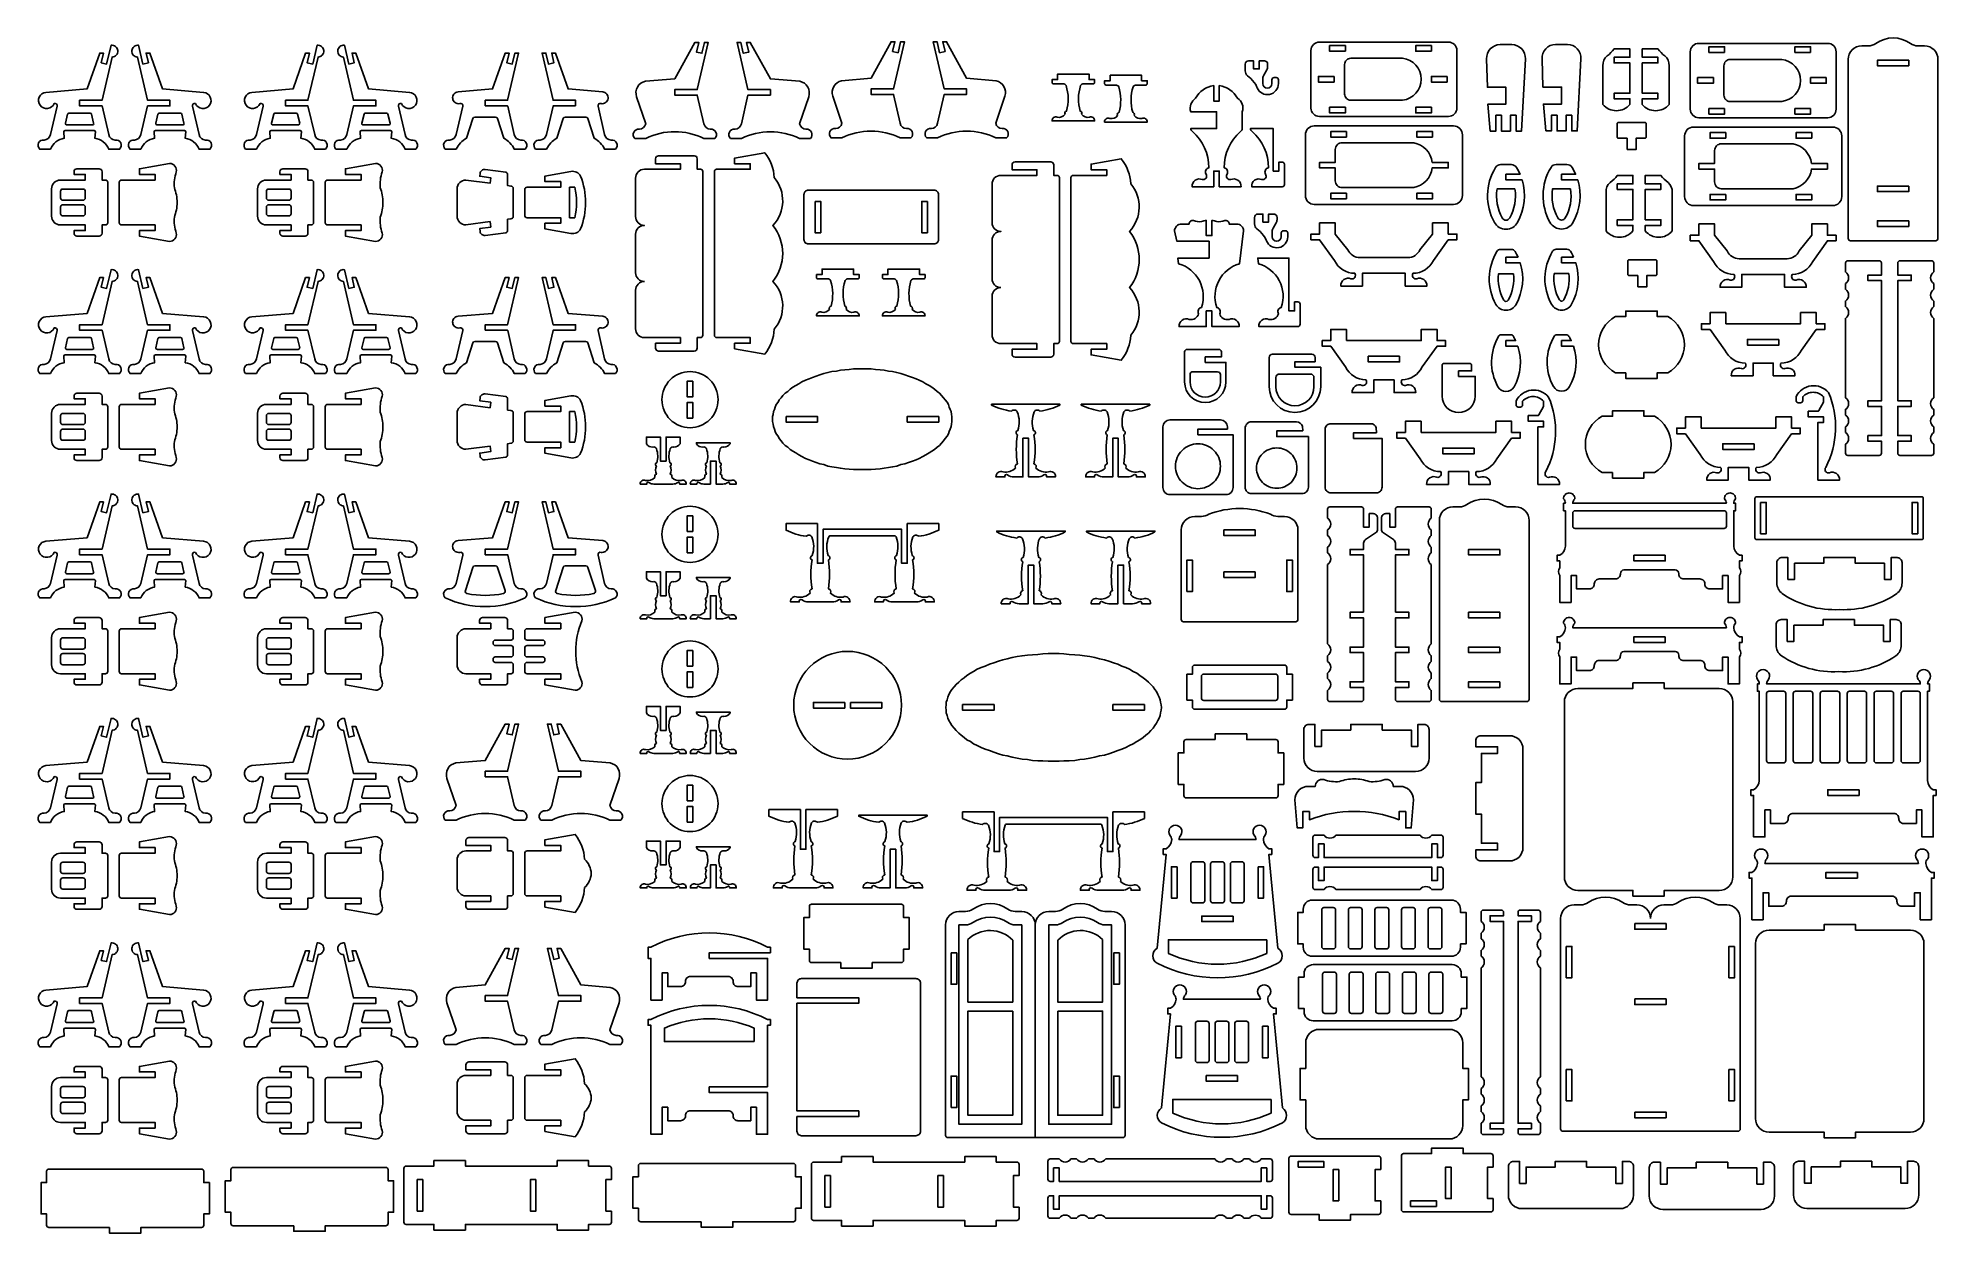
# Model space of a CAD drawing. Extents: x 3787 to 5819, y 606 to 1884.
import ezdxf

# ---------------------------------------------------------------- set-up
doc = ezdxf.new("R2010")
doc.units = 0
doc.header["$MEASUREMENT"] = 0
doc.layers.add('LAYER1', color=18, linetype='CONTINUOUS')

msp = doc.modelspace()

# ---------------------------------------------------------------- linework, layer by layer
at = {"layer": 'LAYER1'}
for points in [[(3831.5, 1814.3), (3831.5, 1811.3), (3855.5, 1811.3), (3862.6, 1780.6, 0.343544), (3869.5, 1774.8, -0.729626), (3874.2, 1765), (3862.6, 1765, 0.693778), (3862.6, 1765, 0.271498), (3847.9, 1776.6), (3848.4, 1783.6, 0.394231), (3846.9, 1784.9), (3816, 1784.9, 0.394231), (3814.6, 1783.6), (3815.1, 1776.6, 0.271498), (3800.3, 1765), (3788.8, 1765, -0.729626), (3793.5, 1774.8, 0.343544), (3800.3, 1780.6), (3807.4, 1810.9, 0.616854), (3804.2, 1813.8, -0.585378), (3789.2, 1812, -0.585378), (3795.5, 1825.7), (3839.4, 1829.4), (3853, 1867.7), (3857, 1867.7), (3854.6, 1857.4), (3860.4, 1856.1), (3865.1, 1876.1, -0.427759), (3872.3, 1870.4, -0.427759), (3866.2, 1863.5), (3855.5, 1817.3), (3831.5, 1817.3)], [(3928.1, 1814.3), (3928.1, 1811.3), (3904.1, 1811.3), (3896.9, 1780.6, -0.343544), (3890.1, 1774.8, 0.729626), (3885.4, 1765), (3896.9, 1765, -0.693778), (3896.9, 1765, -0.271498), (3911.7, 1776.6), (3911.2, 1783.6, -0.394231), (3912.6, 1784.9), (3943.5, 1784.9, -0.394231), (3945, 1783.6), (3944.5, 1776.6, -0.271498), (3959.2, 1765), (3970.8, 1765, 0.729626), (3966.1, 1774.8, -0.343544), (3959.2, 1780.6), (3952.2, 1810.9, -0.616854), (3955.4, 1813.8, 0.585378), (3970.4, 1812, 0.585378), (3964.1, 1825.7), (3920.2, 1829.4), (3906.6, 1867.7), (3902.6, 1867.7), (3905, 1857.4), (3899.1, 1856.1), (3894.5, 1876.1, 0.427759), (3887.3, 1870.4, 0.427759), (3893.4, 1863.5), (3904.1, 1817.3), (3928.1, 1817.3)], [(4051.7, 1814.3), (4051.7, 1811.3), (4075.7, 1811.3), (4082.9, 1780.6, 0.343544), (4089.7, 1774.8, -0.729626), (4094.4, 1765), (4082.9, 1765, 0.693778), (4082.9, 1765, 0.271498), (4068.2, 1776.6), (4068.6, 1783.6, 0.394231), (4067.2, 1784.9), (4036.3, 1784.9, 0.394231), (4034.8, 1783.6), (4035.3, 1776.6, 0.271498), (4020.6, 1765), (4009, 1765, -0.729626), (4013.8, 1774.8, 0.343544), (4020.6, 1780.6), (4027.6, 1810.9, 0.616854), (4024.4, 1813.8, -0.585378), (4009.5, 1812, -0.585378), (4015.7, 1825.7), (4059.7, 1829.4), (4073.2, 1867.7), (4077.2, 1867.7), (4074.8, 1857.4), (4080.7, 1856.1), (4085.4, 1876.1, -0.427759), (4092.5, 1870.4, -0.427759), (4086.4, 1863.5), (4075.7, 1817.3), (4051.7, 1817.3)], [(4148.3, 1814.3), (4148.3, 1811.3), (4124.3, 1811.3), (4117.2, 1780.6, -0.343544), (4110.4, 1774.8, 0.729626), (4105.6, 1765), (4117.2, 1765, -0.693778), (4117.2, 1765, -0.271498), (4131.9, 1776.6), (4131.4, 1783.6, -0.394231), (4132.9, 1784.9), (4163.8, 1784.9, -0.394231), (4165.2, 1783.6), (4164.8, 1776.6, -0.271498), (4179.5, 1765), (4191, 1765, 0.729626), (4186.3, 1774.8, -0.343544), (4179.5, 1780.6), (4172.4, 1810.9, -0.616854), (4175.6, 1813.8, 0.585378), (4190.6, 1812, 0.585378), (4184.3, 1825.7), (4140.4, 1829.4), (4126.8, 1867.7), (4122.8, 1867.7), (4125.2, 1857.4), (4119.4, 1856.1), (4114.7, 1876.1, 0.427759), (4107.5, 1870.4, 0.427759), (4113.6, 1863.5), (4124.3, 1817.3), (4148.3, 1817.3)], [(4467.9, 1825.8), (4467.9, 1822.8), (4491.9, 1822.8), (4499.1, 1792.1, 0.343544), (4505.9, 1786.3, -0.729626), (4510.7, 1776.5), (4499.1, 1776.5, 0.230289), (4436.8, 1776.5), (4425.2, 1776.5, -0.729626), (4430, 1786.3, 0.343544), (4436.8, 1792.1), (4427.1, 1821.1, -0.456332), (4436.5, 1837.6), (4467.9, 1840.2), (4489.4, 1879.2), (4493.5, 1879.2), (4491.1, 1868.9), (4496.9, 1867.6), (4499.6, 1879.2), (4503.6, 1879.2), (4491.9, 1828.8), (4467.9, 1828.8)], [(4570.2, 1825.8), (4570.2, 1822.8), (4546.2, 1822.8), (4539.1, 1792.1, -0.343544), (4532.2, 1786.3, 0.729626), (4527.5, 1776.5), (4539.1, 1776.5, -0.230289), (4601.3, 1776.5), (4612.9, 1776.5, 0.729626), (4608.2, 1786.3, -0.343544), (4601.3, 1792.1), (4611.1, 1821.1, 0.456332), (4601.7, 1837.6), (4570.2, 1840.2), (4548.7, 1879.2), (4544.7, 1879.2), (4547.1, 1868.9), (4541.2, 1867.6), (4538.5, 1879.2), (4534.5, 1879.2), (4546.2, 1828.8), (4570.2, 1828.8)], [(4677.8, 1826.5), (4677.8, 1823.5), (4701.8, 1823.5), (4708.9, 1792.7, 0.343544), (4715.7, 1787, -0.729626), (4720.5, 1777.1), (4708.9, 1777.1, 0.230289), (4646.6, 1777.1), (4635.1, 1777.1, -0.729626), (4639.8, 1787, 0.343544), (4646.6, 1792.7), (4636.9, 1821.8, -0.456332), (4646.3, 1838.2), (4677.8, 1840.9), (4699.3, 1879.9), (4703.3, 1879.9), (4700.9, 1869.5), (4706.7, 1868.2), (4709.4, 1879.9), (4713.5, 1879.9), (4701.8, 1829.5), (4677.8, 1829.5)], [(4780, 1826.5), (4780, 1823.5), (4756, 1823.5), (4748.9, 1792.7, -0.343544), (4742.1, 1787, 0.729626), (4737.3, 1777.1), (4748.9, 1777.1, -0.230289), (4811.2, 1777.1), (4822.8, 1777.1, 0.729626), (4818, 1787, -0.343544), (4811.2, 1792.7), (4820.9, 1821.8, 0.456332), (4811.5, 1838.2), (4780, 1840.9), (4758.6, 1879.9), (4754.5, 1879.9), (4756.9, 1869.5), (4751.1, 1868.2), (4748.4, 1879.9), (4744.3, 1879.9), (4756, 1829.5), (4780, 1829.5)], [(5148.2, 1809), (5148.2, 1870.5, -0.414214), (5157.2, 1879.5), (5295.2, 1879.5, -0.414214), (5304.2, 1870.5), (5304.2, 1809, -0.414214), (5295.2, 1800), (5157.2, 1800, -0.414214)], [(5339.9, 1784.4), (5337.4, 1813.2), (5356.7, 1813.2), (5356.7, 1831.3), (5336.9, 1831.3), (5336, 1861.6, -0.431081), (5350.4, 1876.8), (5363.1, 1876.8, -0.431081), (5377.5, 1861.6), (5373.5, 1784.4), (5367.5, 1784.4), (5367.5, 1801.2), (5361.5, 1801.2), (5361.5, 1784.4), (5351.9, 1784.4), (5351.9, 1801.2), (5345.9, 1801.2), (5345.9, 1784.4)], [(5399.4, 1784.5), (5396.8, 1813.3), (5416.2, 1813.3), (5416.2, 1831.4), (5396.3, 1831.4), (5395.4, 1861.7, -0.431081), (5409.8, 1876.9), (5422.5, 1876.9, -0.431081), (5436.9, 1861.7), (5433, 1784.5), (5427, 1784.5), (5427, 1801.3), (5421, 1801.3), (5421, 1784.5), (5411.4, 1784.5), (5411.4, 1801.3), (5405.4, 1801.3), (5405.4, 1784.5)], [(5460.4, 1854.3), (5460.4, 1812.9, 0.468323), (5489.2, 1812.9), (5489.2, 1818.9), (5472.4, 1818.9), (5472.4, 1824.9), (5489.2, 1824.9), (5489.2, 1857.3), (5472.4, 1857.3), (5472.4, 1863.3), (5489.2, 1863.3), (5489.2, 1872.3), (5472.4, 1872.3, -0.082449), (5464.9, 1864.8, 0.237515)], [(5531.2, 1854.3), (5531.2, 1812.9, -0.468323), (5502.4, 1812.9), (5502.4, 1818.9), (5519.2, 1818.9), (5519.2, 1824.9), (5502.4, 1824.9), (5502.4, 1857.3), (5519.2, 1857.3), (5519.2, 1863.3), (5502.4, 1863.3), (5502.4, 1872.3), (5519.2, 1872.3, 0.082449), (5526.7, 1864.8, -0.237515)], [(5553.8, 1807.7), (5553.8, 1869.2, -0.414214), (5562.8, 1878.2), (5700.8, 1878.2, -0.414214), (5709.8, 1869.2), (5709.8, 1807.7, -0.414214), (5700.8, 1798.7), (5562.8, 1798.7, -0.414214)], [(5725.1, 1667.1, -0.414214), (5722.7, 1669.5), (5722.7, 1861.1, -0.414214), (5737.1, 1875.5), (5744.2, 1875.5, 0.155074), (5752.1, 1878, -0.31779), (5789.4, 1878, 0.155074), (5797.2, 1875.5), (5804.3, 1875.5, -0.414214), (5818.7, 1861.1), (5818.7, 1669.5, -0.414214), (5816.3, 1667.1)], [(4265.2, 1811.3), (4289.2, 1811.3, 0.04526), (4289.3, 1810.9), (4296.3, 1780.6, 0.343544), (4303.2, 1774.8, -0.729626), (4307.9, 1765), (4296.3, 1765, 0.157681), (4285.2, 1776.6), (4278.5, 1797.7, 0.325785), (4276.2, 1799.3), (4254.2, 1799.3, 0.325785), (4251.9, 1797.7), (4245.2, 1776.6, 0.157681), (4234.1, 1765), (4222.5, 1765, -0.729626), (4227.2, 1774.8, 0.343544), (4234.1, 1780.6), (4241.1, 1810.9, 0.616854), (4237.9, 1813.8, -0.432644), (4230.4, 1819.1, -0.432644), (4236.2, 1826.3), (4273.1, 1829.4), (4286.7, 1867.7), (4290.7, 1867.7), (4288.3, 1857.4), (4294.2, 1856.1), (4296.9, 1867.7), (4300.9, 1867.7), (4289.2, 1817.3), (4265.2, 1817.3)], [(4361.8, 1811.3), (4337.8, 1811.3, -0.04526), (4337.7, 1810.9), (4330.7, 1780.6, -0.343544), (4323.8, 1774.8, 0.729626), (4319.1, 1765), (4330.7, 1765, -0.157681), (4341.8, 1776.6), (4348.5, 1797.7, -0.325785), (4350.8, 1799.3), (4372.8, 1799.3, -0.325785), (4375.1, 1797.7), (4381.8, 1776.6, -0.157681), (4392.9, 1765), (4404.5, 1765, 0.729626), (4399.8, 1774.8, -0.343544), (4392.9, 1780.6), (4385.9, 1810.9, -0.616854), (4389.1, 1813.8, 0.432644), (4396.6, 1819.1, 0.432644), (4390.8, 1826.3), (4353.9, 1829.4), (4340.3, 1867.7), (4336.3, 1867.7), (4338.7, 1857.4), (4332.8, 1856.1), (4330.1, 1867.7), (4326.1, 1867.7), (4337.8, 1817.3), (4361.8, 1817.3)], [(5090.3, 1831.5), (5090.7, 1830.7, 0.825341), (5113.4, 1835.1), (5113.4, 1839.2, 0.414214), (5111.1, 1841.5), (5108.7, 1841.5, 0.414214), (5106.4, 1839.2), (5106.4, 1835.1, -1), (5096.8, 1835.1), (5096.8, 1840.9, -0.131652), (5097.7, 1844.3), (5100.9, 1849.8, 0.131652), (5101.9, 1853.3), (5101.9, 1855.9, 0.414214), (5098.4, 1859.4), (5092.9, 1859.4), (5092.9, 1850.9), (5086.9, 1850.9), (5086.9, 1859.4), (5081.4, 1859.4, 0.414214), (5077.9, 1855.9), (5077.9, 1848.7, 0.220517), (5080.4, 1843.5), (5083.8, 1840.5, -0.122252)], [(5246.1, 1817.3), (5190.9, 1817.3, -0.414214), (5184.2, 1824), (5184.2, 1855.5, -0.414214), (5190.9, 1862.3), (5246.1, 1862.3, -0.88519)], [(5651.7, 1816), (5596.5, 1816, -0.414214), (5589.8, 1822.7), (5589.8, 1854.2, -0.414214), (5596.5, 1861), (5651.7, 1861, -0.88519)], [(4894.1, 1795.2), (4916.9, 1795.2, 0.570657), (4911.3, 1799.2, -0.289506), (4903, 1802.3, 0.497317), (4901.4, 1805.7, 0.217136), (4901.4, 1805.7, -0.145354), (4901.8, 1833, -0.281118), (4905.4, 1834.8), (4915.5, 1834.8, 0.414214), (4916.9, 1836.2), (4916.9, 1839.4), (4910.9, 1839.4), (4910.9, 1845.4), (4897.1, 1845.4), (4894.1, 1845.4), (4891.1, 1845.4), (4877.3, 1845.4), (4877.3, 1839.4), (4871.3, 1839.4), (4871.3, 1836.2, 0.414214), (4872.8, 1834.8), (4882.9, 1834.8, -0.281118), (4886.4, 1833, -0.145354), (4886.8, 1805.7, 0.217136), (4886.8, 1805.7, 0.497317), (4885.2, 1802.3, -0.289506), (4876.9, 1799.2, 0.570657), (4871.3, 1795.2)], [(4950.3, 1794), (4927.5, 1794, -0.570657), (4933.1, 1797.9, 0.289506), (4941.4, 1801, -0.497317), (4943, 1804.5, -0.217136), (4943, 1804.5, 0.145354), (4942.6, 1831.8, 0.281118), (4939.1, 1833.6), (4928.9, 1833.6, -0.414214), (4927.5, 1835), (4927.5, 1838.1), (4933.5, 1838.1), (4933.5, 1844.1), (4947.3, 1844.1), (4950.3, 1844.1), (4953.3, 1844.1), (4967.1, 1844.1), (4967.1, 1838.1), (4973.1, 1838.1), (4973.1, 1835, -0.414214), (4971.7, 1833.6), (4961.5, 1833.6, 0.281118), (4958, 1831.8, 0.145354), (4957.6, 1804.5, -0.217136), (4957.6, 1804.5, -0.497317), (4959.2, 1801, 0.289506), (4967.5, 1797.9, -0.570657), (4973.1, 1794)], [(5050.2, 1833), (5050.2, 1816.5), (5044.2, 1816.5), (5044.2, 1833, 0.24185), (5024.9, 1819.5, 0.346655), (5019.7, 1805.1), (5047.2, 1805.1), (5047.2, 1787.1), (5019.7, 1787.1, 0.260797), (5021.5, 1783.9, -0.220455), (5039, 1745.2, 0.497317), (5036, 1738.4, -0.687365), (5031.9, 1732.5, 0.570657), (5021.1, 1724.8), (5044.2, 1724.8), (5044.2, 1741.6), (5047.2, 1741.6), (5050.2, 1741.6), (5050.2, 1724.8), (5073.4, 1724.8, 0.570657), (5062.5, 1732.5, -0.687365), (5058.5, 1738.4, 0.497317), (5055.4, 1745.2, -0.220455), (5072.9, 1783.9, 0.260797), (5074.8, 1787.1), (5074.8, 1805.1, 0.346655), (5069.6, 1819.5, 0.24185)], [(3831.5, 1803.6), (3820.1, 1803.6, 0.348878), (3818.7, 1802.5), (3816.5, 1792.7, 0.482714), (3817.9, 1790.9), (3845.1, 1790.9, 0.216532), (3846.2, 1791.4, 0.240993), (3846.5, 1792.7), (3844.3, 1802.5, 0.348878), (3842.9, 1803.6)], [(3928.1, 1803.6), (3939.5, 1803.6, -0.348878), (3940.9, 1802.5), (3943.1, 1792.7, -0.482714), (3941.7, 1790.9), (3914.5, 1790.9, -0.216532), (3913.4, 1791.4, -0.240993), (3913.1, 1792.7), (3915.3, 1802.5, -0.348878), (3916.7, 1803.6)], [(4051.7, 1803.6), (4040.4, 1803.6, 0.348878), (4039, 1802.5), (4036.7, 1792.7, 0.482714), (4038.1, 1790.9), (4065.4, 1790.9, 0.216532), (4066.4, 1791.4, 0.240993), (4066.8, 1792.7), (4064.5, 1802.5, 0.348878), (4063.1, 1803.6)], [(4148.3, 1803.6), (4159.7, 1803.6, -0.348878), (4161.1, 1802.5), (4163.4, 1792.7, -0.482714), (4162, 1790.9), (4134.7, 1790.9, -0.216532), (4133.6, 1791.4, -0.240993), (4133.3, 1792.7), (4135.6, 1802.5, -0.348878), (4137, 1803.6)], [(5142.2, 1715.5), (5142.2, 1780.3, -0.414214), (5151.8, 1789.9), (5300.6, 1789.9, -0.414214), (5310.2, 1780.3), (5310.2, 1715.5, -0.414214), (5300.6, 1705.9), (5151.8, 1705.9, -0.414214)], [(5486.4, 1776.8), (5477.1, 1776.8, -0.414214), (5475.6, 1778.2), (5475.6, 1792.1, -0.414214), (5477.1, 1793.6), (5505.4, 1793.6, -0.414214), (5506.8, 1792.1), (5506.8, 1778.2, -0.414214), (5505.4, 1776.8), (5496, 1776.8), (5496, 1764.8), (5486.4, 1764.8)], [(5547.8, 1714.3), (5547.8, 1779.1, -0.414214), (5557.4, 1788.7), (5706.2, 1788.7, -0.414214), (5715.8, 1779.1), (5715.8, 1714.3, -0.414214), (5706.2, 1704.7), (5557.4, 1704.7, -0.414214)], [(5117.5, 1724.8, 0.414214), (5119.9, 1727.2), (5119.9, 1748.8, 0.414214), (5117.5, 1751.2), (5113.9, 1751.2), (5113.9, 1741.6), (5107.9, 1741.6), (5107.9, 1787.1), (5083.4, 1787.1, 0.260797), (5085.2, 1783.9, -0.220455), (5102.7, 1745.2, 0.497317), (5099.6, 1738.4, -0.687365), (5095.6, 1732.5, 0.570657), (5084.8, 1724.8)], [(5277.8, 1750.9), (5295, 1750.9), (5295, 1744.9), (5277.8, 1744.9, -0.326135), (5258.1, 1723.9), (5181.4, 1723.9, -0.414214), (5174.2, 1731.1), (5174.2, 1744.9), (5157.4, 1744.9), (5157.4, 1750.9), (5174.2, 1750.9), (5174.2, 1764.7, -0.414214), (5181.4, 1771.9), (5258.1, 1771.9, -0.326135)], [(5683.4, 1749.7), (5700.5, 1749.7), (5700.5, 1743.7), (5683.4, 1743.7, -0.326135), (5663.7, 1722.7), (5587, 1722.7, -0.414214), (5579.8, 1729.9), (5579.8, 1743.7), (5563, 1743.7), (5563, 1749.7), (5579.8, 1749.7), (5579.8, 1763.5, -0.414214), (5587, 1770.7), (5663.7, 1770.7, -0.326135)], [(3873.8, 1708), (3873.8, 1729.6, -0.414214), (3876.2, 1732), (3912.2, 1732), (3912.2, 1738), (3895.4, 1738), (3895.4, 1744), (3927.7, 1749.7, -0.480696), (3934.9, 1740.7, 0.114725), (3932.8, 1723.8, -0.088383), (3935.7, 1708, -0.088383), (3932.8, 1692.2, 0.114725), (3934.9, 1675.3, -0.480696), (3927.7, 1666.3), (3895.4, 1672), (3895.4, 1678), (3912.2, 1678), (3912.2, 1684), (3876.2, 1684, -0.414214), (3873.8, 1686.4)], [(4094.1, 1708), (4094.1, 1729.6, -0.414214), (4096.5, 1732), (4132.5, 1732), (4132.5, 1738), (4115.7, 1738), (4115.7, 1744), (4147.9, 1749.7, -0.480696), (4155.1, 1740.7, 0.114725), (4153, 1723.8, -0.088383), (4155.9, 1708, -0.088383), (4153, 1692.2, 0.114725), (4155.1, 1675.3, -0.480696), (4147.9, 1666.3), (4115.7, 1672), (4115.7, 1678), (4132.5, 1678), (4132.5, 1684), (4096.5, 1684, -0.414214), (4094.1, 1686.4)], [(4435.4, 1623.5, -0.414214), (4425.9, 1632.9), (4425.9, 1674.1, -0.414214), (4435.4, 1683.5, -0.414214), (4425.9, 1692.9), (4425.9, 1734.1, -0.414214), (4435.4, 1743.5), (4473.9, 1743.5), (4473.9, 1749.5), (4447.4, 1749.5), (4447.4, 1754.8, -0.414214), (4450.5, 1757.9), (4488.8, 1757.9, -0.414214), (4491.9, 1754.8), (4491.9, 1743.5), (4495.5, 1743.5, -0.414214), (4497.9, 1741.1), (4497.9, 1565.9, -0.414214), (4495.5, 1563.5), (4491.9, 1563.5), (4491.9, 1552.2, -0.414214), (4488.8, 1549.1), (4450.5, 1549.1, -0.414214), (4447.4, 1552.2), (4447.4, 1557.5), (4473.9, 1557.5), (4473.9, 1563.5), (4435.4, 1563.5, -0.414214), (4425.9, 1572.9), (4425.9, 1614.1, -0.414214)], [(4574.3, 1734.6, 0.157436), (4564.1, 1761.2), (4531.9, 1755.5), (4531.9, 1749.5), (4548.7, 1749.5), (4548.7, 1743.5), (4512.7, 1743.5, 0.414214), (4510.3, 1741.1), (4510.3, 1719.5), (4510.3, 1565.9, 0.414214), (4512.7, 1563.5), (4548.7, 1563.5), (4548.7, 1557.5), (4531.9, 1557.5), (4531.9, 1551.5), (4564.1, 1545.8, 0.157436), (4574.3, 1572.4, 0.379394), (4572.9, 1623.5, 0.346118), (4572.9, 1683.5, 0.379394)], [(4816.6, 1617, -0.414214), (4807.2, 1626.4), (4807.2, 1667.6, -0.414214), (4816.6, 1677, -0.414214), (4807.2, 1686.4), (4807.2, 1727.6, -0.414214), (4816.6, 1737), (4855.2, 1737), (4855.2, 1743), (4828.6, 1743), (4828.6, 1748.3, -0.414214), (4831.8, 1751.4), (4870, 1751.4, -0.414214), (4873.2, 1748.3), (4873.2, 1737), (4876.8, 1737, -0.414214), (4879.2, 1734.6), (4879.2, 1559.4, -0.414214), (4876.8, 1557), (4873.2, 1557), (4873.2, 1545.7, -0.414214), (4870, 1542.6), (4831.8, 1542.6, -0.414214), (4828.6, 1545.7), (4828.6, 1551), (4855.2, 1551), (4855.2, 1557), (4816.6, 1557, -0.414214), (4807.2, 1566.4), (4807.2, 1607.6, -0.414214)], [(4955.5, 1728.1, 0.157436), (4945.4, 1754.7), (4913.1, 1749), (4913.1, 1743), (4929.9, 1743), (4929.9, 1737), (4893.9, 1737, 0.414214), (4891.5, 1734.6), (4891.5, 1713), (4891.5, 1559.4, 0.414214), (4893.9, 1557), (4929.9, 1557), (4929.9, 1551), (4913.1, 1551), (4913.1, 1545), (4945.4, 1539.3, 0.157436), (4955.5, 1565.9, 0.379394), (4954.2, 1617, 0.346118), (4954.2, 1677, 0.379394)], [(5374, 1732.1), (5356.7, 1732.1), (5356.7, 1738.1), (5371.8, 1738.1, 0.035368), (5368, 1745.4, 0.261699), (5362.5, 1748.5), (5351, 1748.5, 0.261699), (5345.5, 1745.4, 0.2701), (5344.4, 1686.7, 0.587624), (5369.1, 1686.7, 0.203772)], [(5433.4, 1732.2), (5416.2, 1732.2), (5416.2, 1738.2), (5431.2, 1738.2, 0.035368), (5427.4, 1745.5, 0.261699), (5421.9, 1748.6), (5410.4, 1748.6, 0.261699), (5404.9, 1745.5, 0.2701), (5403.8, 1686.8, 0.587624), (5428.6, 1686.8, 0.203772)], [(3810.9, 1732), (3837.5, 1732), (3837.5, 1738), (3825.5, 1738), (3825.5, 1740.9, -0.414214), (3828.6, 1744), (3852.3, 1744, -0.414214), (3855.5, 1740.9), (3855.5, 1732), (3859.1, 1732, -0.414214), (3861.5, 1729.6), (3861.5, 1686.4, -0.414214), (3859.1, 1684), (3855.5, 1684), (3855.5, 1675.1, -0.414214), (3852.3, 1672), (3828.6, 1672, -0.414214), (3825.5, 1675.1), (3825.5, 1678), (3837.5, 1678), (3837.5, 1684), (3810.9, 1684, -0.414214), (3801.5, 1693.4), (3801.5, 1722.6, -0.414214)], [(4031.2, 1732), (4057.7, 1732), (4057.7, 1738), (4045.7, 1738), (4045.7, 1740.9, -0.414214), (4048.9, 1744), (4072.6, 1744, -0.414214), (4075.7, 1740.9), (4075.7, 1732), (4079.3, 1732, -0.414214), (4081.7, 1729.6), (4081.7, 1686.4, -0.414214), (4079.3, 1684), (4075.7, 1684), (4075.7, 1675.1, -0.414214), (4072.6, 1672), (4048.9, 1672, -0.414214), (4045.7, 1675.1), (4045.7, 1678), (4057.7, 1678), (4057.7, 1684), (4031.2, 1684, -0.414214), (4021.7, 1693.4), (4021.7, 1722.6, -0.414214)], [(4295.2, 1708), (4295.1, 1723.1, 0.414214), (4292.7, 1725.5), (4289.2, 1726), (4289.2, 1737.9, 0.375308), (4287.1, 1740.3), (4265.1, 1743.2, 0.414214), (4259.7, 1739.1), (4259.3, 1736), (4271.2, 1734.4), (4270.4, 1728.5), (4244.6, 1732, 0.414214), (4235.2, 1722.6), (4235.2, 1708), (4235.2, 1693.4, 0.414214), (4244.6, 1684), (4270.4, 1687.5), (4271.2, 1681.6), (4259.3, 1680), (4259.7, 1676.9, 0.414214), (4265.1, 1672.8), (4287.1, 1675.7, 0.375308), (4289.2, 1678.1), (4289.2, 1690), (4292.7, 1690.5, 0.414214), (4295.1, 1692.9)], [(4372.5, 1708, -0.101097), (4367.1, 1679.8, -0.327051), (4356.9, 1674.8), (4329.1, 1679.7), (4329.1, 1685.7), (4345.9, 1685.7), (4345.9, 1691.7), (4309.9, 1691.7, -0.414214), (4307.5, 1694.1), (4307.5, 1708), (4307.5, 1721.9, -0.414214), (4309.9, 1724.3), (4345.9, 1724.3), (4345.9, 1730.3), (4329.1, 1730.3), (4329.1, 1736.3), (4356.9, 1741.2, -0.327051), (4367.1, 1736.2, -0.101097)], [(5463.7, 1718.9), (5463.7, 1677.5, 0.468323), (5492.5, 1677.5), (5492.5, 1683.5), (5475.7, 1683.5), (5475.7, 1689.5), (5492.5, 1689.5), (5492.5, 1721.9), (5475.7, 1721.9), (5475.7, 1727.9), (5492.5, 1727.9), (5492.5, 1736.9), (5475.7, 1736.9, -0.082449), (5468.2, 1729.4, 0.237515)], [(5534.5, 1718.9), (5534.5, 1677.5, -0.468323), (5505.7, 1677.5), (5505.7, 1683.5), (5522.5, 1683.5), (5522.5, 1689.5), (5505.7, 1689.5), (5505.7, 1721.9), (5522.5, 1721.9), (5522.5, 1727.9), (5505.7, 1727.9), (5505.7, 1736.9), (5522.5, 1736.9, 0.082449), (5530, 1729.4, -0.237515)], [(3837.5, 1720), (3837.5, 1712.8, -0.414214), (3835.1, 1710.4), (3813.5, 1710.4, -0.414214), (3811.1, 1712.8), (3811.1, 1720, -0.414214), (3813.5, 1722.4), (3835.1, 1722.4, -0.414214)], [(4057.7, 1720), (4057.7, 1712.8, -0.414214), (4055.3, 1710.4), (4033.7, 1710.4, -0.414214), (4031.3, 1712.8), (4031.3, 1720, -0.414214), (4033.7, 1722.4), (4055.3, 1722.4, -0.414214)], [(4360.9, 1691.7, 0.124363), (4360.9, 1724.3), (4355.5, 1724.3), (4355.5, 1691.7)], [(4610.8, 1721.2), (4745.2, 1721.2, -0.414214), (4750, 1716.4), (4750, 1668.4, -0.414214), (4745.2, 1663.6), (4610.8, 1663.6, -0.414214), (4606, 1668.4), (4606, 1716.4, -0.414214)], [(5366.3, 1722.5), (5347.2, 1722.5, 0.166664), (5352.7, 1691.4, 0.587624), (5360.7, 1691.4, 0.166664)], [(5425.8, 1722.6), (5406.6, 1722.6, 0.166664), (5412.2, 1691.5, 0.587624), (5420.2, 1691.5, 0.166664)], [(3837.5, 1703.2), (3837.5, 1696, -0.414214), (3835.1, 1693.6), (3813.5, 1693.6, -0.414214), (3811.1, 1696), (3811.1, 1703.2, -0.414214), (3813.5, 1705.6), (3835.1, 1705.6, -0.414214)], [(4057.7, 1703.2), (4057.7, 1696, -0.414214), (4055.3, 1693.6), (4033.7, 1693.6, -0.414214), (4031.3, 1696), (4031.3, 1703.2, -0.414214), (4033.7, 1705.6), (4055.3, 1705.6, -0.414214)], [(5036.3, 1592.1), (5042.3, 1592.1), (5042.3, 1575.3), (5071.4, 1575.3, 0.570657), (5060.6, 1583, -0.424269), (5050.6, 1589, 0.497317), (5047.5, 1595.8, -0.429094), (5071.8, 1642.5), (5076.2, 1677.5), (5076.2, 1677.5, 0.414214), (5068.8, 1684.9), (5060.7, 1684.9, 0.480696), (5056, 1688.6, -0.114725), (5047.4, 1687.5, 0.056195), (5042.3, 1688.8), (5042.3, 1672.5), (5036.3, 1672.5), (5036.3, 1688.8, 0.056195), (5031.2, 1687.5, -0.114725), (5022.5, 1688.6, 0.480696), (5017.9, 1684.9), (5009.7, 1684.9, 0.414214), (5002.3, 1677.5), (5002.3, 1677.5), (5004.8, 1666.5), (5039.3, 1666.5), (5039.3, 1648.5), (5039.3, 1648.5), (5033.5, 1648.5), (5006, 1648.5), (5006.7, 1642.5, -0.429094), (5031.1, 1595.8, 0.497317), (5028, 1589, -0.424269), (5018, 1583, 0.570657), (5007.2, 1575.3), (5036.3, 1575.3)], [(5100.3, 1667.7), (5100.7, 1666.9, 0.825341), (5123.4, 1671.3), (5123.4, 1675.4, 0.414214), (5121.1, 1677.7), (5118.7, 1677.7, 0.414214), (5116.4, 1675.4), (5116.4, 1671.3, -1), (5106.8, 1671.3), (5106.8, 1677.1, -0.131652), (5107.8, 1680.6), (5110.9, 1686.1, 0.131652), (5111.9, 1689.5), (5111.9, 1692.1, 0.414214), (5108.4, 1695.6), (5102.9, 1695.6), (5102.9, 1687.1), (5096.9, 1687.1), (5096.9, 1695.6), (5091.4, 1695.6, 0.414214), (5087.9, 1692.1), (5087.9, 1685, 0.220517), (5090.4, 1679.7), (5093.8, 1676.8, -0.122252)], [(5214.2, 1632.3), (5203.3, 1632.3), (5203.3, 1618.6), (5180.2, 1618.6, -0.570657), (5191, 1626.3, 0.687365), (5195, 1632.3, -0.291722), (5173.3, 1646.1), (5157.4, 1668.2), (5148.2, 1668.2), (5148.2, 1674.2), (5157.4, 1674.2), (5157.4, 1686.2), (5174.2, 1686.2), (5174.2, 1674.2), (5187.6, 1657.4, 0.291722), (5200.7, 1649.1), (5214.2, 1649.1), (5251.7, 1649.1, 0.291722), (5264.8, 1657.4), (5278.2, 1674.2), (5278.2, 1686.2), (5295, 1686.2), (5295, 1674.2), (5304.2, 1674.2), (5304.2, 1668.2), (5295, 1668.2), (5279.1, 1646.1, -0.291722), (5257.4, 1632.3, 0.687365), (5261.4, 1626.3, -0.570657), (5272.2, 1618.6), (5249.1, 1618.6), (5249.1, 1632.3)], [(5619.8, 1631), (5608.9, 1631), (5608.9, 1617.3), (5585.7, 1617.3, -0.570657), (5596.6, 1625, 0.687365), (5600.6, 1631, -0.291722), (5578.8, 1644.9), (5563, 1667), (5553.8, 1667), (5553.8, 1673), (5563, 1673), (5563, 1685), (5579.8, 1685), (5579.8, 1673), (5593.2, 1656.1, 0.291722), (5606.2, 1647.8), (5619.8, 1647.8), (5657.3, 1647.8, 0.291722), (5670.3, 1656.1), (5683.7, 1673), (5683.7, 1685), (5700.5, 1685), (5700.5, 1673), (5709.8, 1673), (5709.8, 1667), (5700.5, 1667), (5684.7, 1644.9, -0.291722), (5662.9, 1631, 0.687365), (5666.9, 1625, -0.570657), (5677.8, 1617.3), (5654.6, 1617.3), (5654.6, 1631)], [(5134.2, 1601.7), (5130.6, 1601.7), (5130.6, 1592.1), (5124.6, 1592.1), (5124.6, 1648.5), (5124.6, 1648.5), (5124.6, 1648.5), (5091.3, 1648.5), (5092.1, 1642.5, -0.429094), (5116.5, 1595.8, 0.497317), (5113.4, 1589, -0.424269), (5103.3, 1583, 0.570657), (5092.5, 1575.3), (5134.2, 1575.3, 0.414214), (5136.6, 1577.7), (5136.6, 1599.3, 0.414214)], [(5369.7, 1649.4, 0.031694), (5366.4, 1655.7, 0.261699), (5362.5, 1657.8), (5351, 1657.8, 0.261699), (5347.1, 1655.7, 0.2701), (5346, 1599, 0.587624), (5367.5, 1599, 0.206482), (5372, 1643.4), (5356.7, 1643.4), (5356.7, 1649.4)], [(5429.1, 1649.5, 0.031694), (5425.8, 1655.8, 0.261699), (5421.9, 1658), (5410.4, 1658, 0.261699), (5406.6, 1655.8, 0.2701), (5405.5, 1599.1, 0.587624), (5426.9, 1599.1, 0.206482), (5431.4, 1643.5), (5416.2, 1643.5), (5416.2, 1649.5)], [(5497.8, 1629.9), (5488.4, 1629.9, -0.414214), (5487, 1631.3), (5487, 1645.2, -0.414214), (5488.4, 1646.7), (5516.8, 1646.7, -0.414214), (5518.2, 1645.2), (5518.2, 1631.3, -0.414214), (5516.8, 1629.9), (5507.4, 1629.9), (5507.4, 1617.9), (5497.8, 1617.9)], [(5719.8, 1539), (5719.8, 1584, 0.531486), (5719.8, 1596.6), (5719.8, 1602.6, 0.531486), (5719.8, 1615.2), (5719.8, 1621.2, 0.531486), (5719.8, 1633.7), (5719.8, 1643.3, -0.414214), (5722.2, 1645.7), (5755.9, 1645.7, -0.414214), (5758.3, 1643.3), (5758.3, 1630.4), (5743.8, 1630.4), (5743.8, 1624.4), (5758.3, 1624.4), (5758.3, 1495.9), (5743.8, 1495.9), (5743.8, 1489.9), (5758.3, 1489.9), (5758.3, 1458.7), (5743.8, 1458.7), (5743.8, 1452.7), (5758.3, 1452.7), (5758.3, 1439.8, -0.414214), (5755.9, 1437.4), (5722.2, 1437.4, -0.414214), (5719.8, 1439.8), (5719.8, 1449.4, 0.531486), (5719.8, 1462), (5719.8, 1468, 0.531486), (5719.8, 1480.6), (5719.8, 1486.6, 0.531486), (5719.8, 1499.1), (5719.8, 1533)], [(5814.1, 1539), (5814.1, 1584, -0.531486), (5814.1, 1596.6), (5814.1, 1602.6, -0.531486), (5814.1, 1615.2), (5814.1, 1621.2, -0.531486), (5814.1, 1633.7), (5814.1, 1643.3, 0.414214), (5811.7, 1645.7), (5778, 1645.7, 0.414214), (5775.6, 1643.3), (5775.6, 1630.4), (5790.1, 1630.4), (5790.1, 1624.4), (5775.6, 1624.4), (5775.6, 1495.9), (5790.1, 1495.9), (5790.1, 1489.9), (5775.6, 1489.9), (5775.6, 1458.7), (5790.1, 1458.7), (5790.1, 1452.7), (5775.6, 1452.7), (5775.6, 1439.8, 0.414214), (5778, 1437.4), (5811.7, 1437.4, 0.414214), (5814.1, 1439.8), (5814.1, 1449.4, -0.531486), (5814.1, 1462), (5814.1, 1468, -0.531486), (5814.1, 1480.6), (5814.1, 1486.6, -0.531486), (5814.1, 1499.1), (5814.1, 1533)], [(3831.5, 1574.3), (3831.5, 1571.3), (3855.5, 1571.3), (3862.6, 1540.6, 0.343544), (3869.5, 1534.8, -0.729626), (3874.2, 1525), (3862.6, 1525, 0.693778), (3862.6, 1525, 0.271498), (3847.9, 1536.6), (3848.4, 1543.6, 0.394231), (3846.9, 1544.9), (3816, 1544.9, 0.394231), (3814.6, 1543.6), (3815.1, 1536.6, 0.271498), (3800.3, 1525), (3788.8, 1525, -0.729626), (3793.5, 1534.8, 0.343544), (3800.3, 1540.6), (3807.4, 1570.9, 0.616854), (3804.2, 1573.8, -0.585378), (3789.2, 1572, -0.585378), (3795.5, 1585.7), (3839.4, 1589.4), (3853, 1627.7), (3857, 1627.7), (3854.6, 1617.4), (3860.4, 1616.1), (3865.1, 1636.1, -0.427759), (3872.3, 1630.4, -0.427759), (3866.2, 1623.5), (3855.5, 1577.3), (3831.5, 1577.3)], [(3928.1, 1574.3), (3928.1, 1571.3), (3904.1, 1571.3), (3896.9, 1540.6, -0.343544), (3890.1, 1534.8, 0.729626), (3885.4, 1525), (3896.9, 1525, -0.693778), (3896.9, 1525, -0.271498), (3911.7, 1536.6), (3911.2, 1543.6, -0.394231), (3912.6, 1544.9), (3943.5, 1544.9, -0.394231), (3945, 1543.6), (3944.5, 1536.6, -0.271498), (3959.2, 1525), (3970.8, 1525, 0.729626), (3966.1, 1534.8, -0.343544), (3959.2, 1540.6), (3952.2, 1570.9, -0.616854), (3955.4, 1573.8, 0.585378), (3970.4, 1572, 0.585378), (3964.1, 1585.7), (3920.2, 1589.4), (3906.6, 1627.7), (3902.6, 1627.7), (3905, 1617.4), (3899.1, 1616.1), (3894.5, 1636.1, 0.427759), (3887.3, 1630.4, 0.427759), (3893.4, 1623.5), (3904.1, 1577.3), (3928.1, 1577.3)], [(4051.7, 1574.3), (4051.7, 1571.3), (4075.7, 1571.3), (4082.9, 1540.6, 0.343544), (4089.7, 1534.8, -0.729626), (4094.4, 1525), (4082.9, 1525, 0.693778), (4082.9, 1525, 0.271498), (4068.2, 1536.6), (4068.6, 1543.6, 0.394231), (4067.2, 1544.9), (4036.3, 1544.9, 0.394231), (4034.8, 1543.6), (4035.3, 1536.6, 0.271498), (4020.6, 1525), (4009, 1525, -0.729626), (4013.8, 1534.8, 0.343544), (4020.6, 1540.6), (4027.6, 1570.9, 0.616854), (4024.4, 1573.8, -0.585378), (4009.5, 1572, -0.585378), (4015.7, 1585.7), (4059.7, 1589.4), (4073.2, 1627.7), (4077.2, 1627.7), (4074.8, 1617.4), (4080.7, 1616.1), (4085.4, 1636.1, -0.427759), (4092.5, 1630.4, -0.427759), (4086.4, 1623.5), (4075.7, 1577.3), (4051.7, 1577.3)], [(4148.3, 1574.3), (4148.3, 1571.3), (4124.3, 1571.3), (4117.2, 1540.6, -0.343544), (4110.4, 1534.8, 0.729626), (4105.6, 1525), (4117.2, 1525, -0.693778), (4117.2, 1525, -0.271498), (4131.9, 1536.6), (4131.4, 1543.6, -0.394231), (4132.9, 1544.9), (4163.8, 1544.9, -0.394231), (4165.2, 1543.6), (4164.8, 1536.6, -0.271498), (4179.5, 1525), (4191, 1525, 0.729626), (4186.3, 1534.8, -0.343544), (4179.5, 1540.6), (4172.4, 1570.9, -0.616854), (4175.6, 1573.8, 0.585378), (4190.6, 1572, 0.585378), (4184.3, 1585.7), (4140.4, 1589.4), (4126.8, 1627.7), (4122.8, 1627.7), (4125.2, 1617.4), (4119.4, 1616.1), (4114.7, 1636.1, 0.427759), (4107.5, 1630.4, 0.427759), (4113.6, 1623.5), (4124.3, 1577.3), (4148.3, 1577.3)], [(4265.2, 1571.3), (4289.2, 1571.3, 0.04526), (4289.3, 1570.9), (4296.3, 1540.6, 0.343544), (4303.2, 1534.8, -0.729626), (4307.9, 1525), (4296.3, 1525, 0.157681), (4285.2, 1536.6), (4278.5, 1557.7, 0.325785), (4276.2, 1559.3), (4254.2, 1559.3, 0.325785), (4251.9, 1557.7), (4245.2, 1536.6, 0.157681), (4234.1, 1525), (4222.5, 1525, -0.729626), (4227.2, 1534.8, 0.343544), (4234.1, 1540.6), (4241.1, 1570.9, 0.616854), (4237.9, 1573.8, -0.432644), (4230.4, 1579.1, -0.432644), (4236.2, 1586.3), (4273.1, 1589.4), (4286.7, 1627.7), (4290.7, 1627.7), (4288.3, 1617.4), (4294.2, 1616.1), (4296.9, 1627.7), (4300.9, 1627.7), (4289.2, 1577.3), (4265.2, 1577.3)], [(4361.8, 1571.3), (4337.8, 1571.3, -0.04526), (4337.7, 1570.9), (4330.7, 1540.6, -0.343544), (4323.8, 1534.8, 0.729626), (4319.1, 1525), (4330.7, 1525, -0.157681), (4341.8, 1536.6), (4348.5, 1557.7, -0.325785), (4350.8, 1559.3), (4372.8, 1559.3, -0.325785), (4375.1, 1557.7), (4381.8, 1536.6, -0.157681), (4392.9, 1525), (4404.5, 1525, 0.729626), (4399.8, 1534.8, -0.343544), (4392.9, 1540.6), (4385.9, 1570.9, -0.616854), (4389.1, 1573.8, 0.432644), (4396.6, 1579.1, 0.432644), (4390.8, 1586.3), (4353.9, 1589.4), (4340.3, 1627.7), (4336.3, 1627.7), (4338.7, 1617.4), (4332.8, 1616.1), (4330.1, 1627.7), (4326.1, 1627.7), (4337.8, 1577.3), (4361.8, 1577.3)], [(4642.3, 1586.7), (4665.1, 1586.7, 0.570657), (4659.5, 1590.6, -0.289506), (4651.2, 1593.7, 0.497317), (4649.7, 1597.2, 0.217136), (4649.7, 1597.2, -0.145354), (4650, 1624.5, -0.281118), (4653.6, 1626.3), (4663.7, 1626.3, 0.414214), (4665.1, 1627.7), (4665.1, 1630.8), (4659.1, 1630.8), (4659.1, 1636.8), (4645.3, 1636.8), (4642.3, 1636.8), (4639.3, 1636.8), (4625.5, 1636.8), (4625.5, 1630.8), (4619.5, 1630.8), (4619.5, 1627.7, 0.414214), (4621, 1626.3), (4631.1, 1626.3, -0.281118), (4634.6, 1624.5, -0.145354), (4635, 1597.2, 0.217136), (4635, 1597.2, 0.497317), (4633.4, 1593.7, -0.289506), (4625.1, 1590.6, 0.570657), (4619.5, 1586.7)], [(4712.8, 1586.7), (4735.5, 1586.7, 0.570657), (4730, 1590.6, -0.289506), (4721.7, 1593.7, 0.497317), (4720.1, 1597.2, 0.217136), (4720.1, 1597.2, -0.145354), (4720.5, 1624.5, -0.281118), (4724, 1626.3), (4734.1, 1626.3, 0.414214), (4735.6, 1627.7), (4735.6, 1630.8), (4729.6, 1630.8), (4729.6, 1636.8), (4715.8, 1636.8), (4712.8, 1636.8), (4709.7, 1636.8), (4695.9, 1636.8), (4695.9, 1630.8), (4689.9, 1630.8), (4689.9, 1627.7, 0.414214), (4691.4, 1626.3), (4701.5, 1626.3, -0.281118), (4705.1, 1624.5, -0.145354), (4705.4, 1597.2, 0.217136), (4705.4, 1597.2, 0.497317), (4703.8, 1593.7, -0.289506), (4695.6, 1590.6, 0.570657), (4690, 1586.7)], [(5364.7, 1631.8), (5348.8, 1631.8, 0.15764), (5354.4, 1603.6, 0.587624), (5359.1, 1603.6, 0.15764)], [(5424.1, 1632), (5408.3, 1632, 0.15764), (5413.9, 1603.7, 0.587624), (5418.5, 1603.7, 0.15764)], [(5484.9, 1525.9), (5484.9, 1519.9), (5518.5, 1519.9), (5518.5, 1525.9), (5529.7, 1525.9, 0.59581), (5529.7, 1585.9), (5518.5, 1585.9), (5518.5, 1591.9), (5484.9, 1591.9), (5484.9, 1585.9), (5473.7, 1585.9, 0.59581), (5473.7, 1525.9)], [(5591.8, 1578.2), (5671.7, 1578.2), (5671.7, 1590.2), (5688.5, 1590.2), (5688.5, 1578.2), (5697.8, 1578.2), (5697.8, 1572.2), (5688.5, 1572.2), (5672.7, 1550.1, -0.291722), (5650.9, 1536.3, 0.687365), (5654.9, 1530.3, -0.570657), (5665.8, 1522.6), (5642.6, 1522.6), (5642.6, 1536.3), (5620.9, 1536.3), (5620.9, 1522.6), (5597.7, 1522.6, -0.570657), (5608.6, 1530.3, 0.687365), (5612.6, 1536.3, -0.291722), (5590.8, 1550.1), (5575, 1572.2), (5565.8, 1572.2), (5565.8, 1578.2), (5575, 1578.2), (5575, 1590.2), (5591.8, 1590.2)], [(5186.2, 1560.3), (5266.2, 1560.3), (5266.2, 1572.3), (5283, 1572.3), (5283, 1560.3), (5292.2, 1560.3), (5292.2, 1554.3), (5283, 1554.3), (5267.1, 1532.2, -0.291722), (5245.4, 1518.3, 0.687365), (5249.4, 1512.3, -0.570657), (5260.2, 1504.6), (5237.1, 1504.6), (5237.1, 1518.3), (5215.3, 1518.3), (5215.3, 1504.6), (5192.2, 1504.6, -0.570657), (5203, 1512.3, 0.687365), (5207, 1518.3, -0.291722), (5185.3, 1532.2), (5169.4, 1554.3), (5160.2, 1554.3), (5160.2, 1560.3), (5169.4, 1560.3), (5169.4, 1572.3), (5186.2, 1572.3)], [(5365.1, 1563.9, 0.014243), (5364.3, 1565.2, 0.261699), (5362.5, 1566.3), (5351, 1566.3, 0.261699), (5349.2, 1565.2, 0.2701), (5348.1, 1510.9, 0.587624), (5365.4, 1510.9, 0.21016), (5369.4, 1554.2), (5356.7, 1554.2), (5356.7, 1560.2), (5367, 1560.2, 0.026696)], [(5424.5, 1564, 0.014243), (5423.7, 1565.4, 0.261699), (5421.9, 1566.4), (5410.4, 1566.4, 0.261699), (5408.6, 1565.4, 0.2701), (5407.6, 1511.1, 0.587624), (5424.8, 1511.1, 0.21016), (5428.9, 1554.3), (5416.2, 1554.3), (5416.2, 1560.3), (5426.5, 1560.3, 0.026696)], [(3831.5, 1563.6), (3820.1, 1563.6, 0.348878), (3818.7, 1562.5), (3816.5, 1552.7, 0.482714), (3817.9, 1550.9), (3845.1, 1550.9, 0.216532), (3846.2, 1551.4, 0.240993), (3846.5, 1552.7), (3844.3, 1562.5, 0.348878), (3842.9, 1563.6)], [(3928.1, 1563.6), (3939.5, 1563.6, -0.348878), (3940.9, 1562.5), (3943.1, 1552.7, -0.482714), (3941.7, 1550.9), (3914.5, 1550.9, -0.216532), (3913.4, 1551.4, -0.240993), (3913.1, 1552.7), (3915.3, 1562.5, -0.348878), (3916.7, 1563.6)], [(4051.7, 1563.6), (4040.4, 1563.6, 0.348878), (4039, 1562.5), (4036.7, 1552.7, 0.482714), (4038.1, 1550.9), (4065.4, 1550.9, 0.216532), (4066.4, 1551.4, 0.240993), (4066.8, 1552.7), (4064.5, 1562.5, 0.348878), (4063.1, 1563.6)], [(4148.3, 1563.6), (4159.7, 1563.6, -0.348878), (4161.1, 1562.5), (4163.4, 1552.7, -0.482714), (4162, 1550.9), (4134.7, 1550.9, -0.216532), (4133.6, 1551.4, -0.240993), (4133.3, 1552.7), (4135.6, 1562.5, -0.348878), (4137, 1563.6)], [(5052.4, 1548.1, 0.414214), (5049.6, 1550.9), (5015.9, 1550.9, 0.414214), (5013.1, 1548.1), (5013.1, 1516, 1), (5057.2, 1516), (5057.2, 1536.9), (5035.2, 1536.9), (5035.2, 1542.9), (5052.4, 1542.9)], [(5152.6, 1542.3, 0.414214), (5149.1, 1545.8), (5107, 1545.8, 0.414214), (5103.5, 1542.3), (5103.5, 1510.9, 1), (5158.6, 1510.9), (5158.6, 1531.7), (5131.1, 1531.7), (5131.1, 1537.7), (5152.6, 1537.7)], [(4484.2, 1527.1, 0.414214), (4454.2, 1497.1, 0.414214), (4484.2, 1467.1, 0.414214), (4514.2, 1497.1, 0.414214)], [(5048.4, 1526.9), (5022, 1526.9, 0.414214), (5018.9, 1523.9), (5018.9, 1516, 1), (5051.4, 1516), (5051.4, 1523.9, 0.414214)], [(5147.6, 1524.5), (5114.6, 1524.5, 0.414214), (5110.7, 1520.7), (5110.7, 1510.9, 1), (5151.4, 1510.9), (5151.4, 1520.7, 0.414214)], [(5319.9, 1533.7, 0.414214), (5317.7, 1535.9), (5290.7, 1535.9, 0.414214), (5288.5, 1533.7), (5288.5, 1501, 1), (5323.8, 1501), (5323.8, 1521.9), (5306.1, 1521.9), (5306.1, 1527.9), (5319.9, 1527.9)], [(3810.9, 1492), (3837.5, 1492), (3837.5, 1498), (3825.5, 1498), (3825.5, 1500.9, -0.414214), (3828.6, 1504), (3852.3, 1504, -0.414214), (3855.5, 1500.9), (3855.5, 1492), (3859.1, 1492, -0.414214), (3861.5, 1489.6), (3861.5, 1446.4, -0.414214), (3859.1, 1444), (3855.5, 1444), (3855.5, 1435.1, -0.414214), (3852.3, 1432), (3828.6, 1432, -0.414214), (3825.5, 1435.1), (3825.5, 1438), (3837.5, 1438), (3837.5, 1444), (3810.9, 1444, -0.414214), (3801.5, 1453.4), (3801.5, 1482.6, -0.414214)], [(3873.8, 1468), (3873.8, 1489.6, -0.414214), (3876.2, 1492), (3912.2, 1492), (3912.2, 1498), (3895.4, 1498), (3895.4, 1504), (3927.7, 1509.7, -0.480696), (3934.9, 1500.7, 0.114725), (3932.8, 1483.8, -0.088383), (3935.7, 1468, -0.088383), (3932.8, 1452.2, 0.114725), (3934.9, 1435.3, -0.480696), (3927.7, 1426.3), (3895.4, 1432), (3895.4, 1438), (3912.2, 1438), (3912.2, 1444), (3876.2, 1444, -0.414214), (3873.8, 1446.4)], [(4031.2, 1492), (4057.7, 1492), (4057.7, 1498), (4045.7, 1498), (4045.7, 1500.9, -0.414214), (4048.9, 1504), (4072.6, 1504, -0.414214), (4075.7, 1500.9), (4075.7, 1492), (4079.3, 1492, -0.414214), (4081.7, 1489.6), (4081.7, 1446.4, -0.414214), (4079.3, 1444), (4075.7, 1444), (4075.7, 1435.1, -0.414214), (4072.6, 1432), (4048.9, 1432, -0.414214), (4045.7, 1435.1), (4045.7, 1438), (4057.7, 1438), (4057.7, 1444), (4031.2, 1444, -0.414214), (4021.7, 1453.4), (4021.7, 1482.6, -0.414214)], [(4094.1, 1468), (4094.1, 1489.6, -0.414214), (4096.5, 1492), (4132.5, 1492), (4132.5, 1498), (4115.7, 1498), (4115.7, 1504), (4147.9, 1509.7, -0.480696), (4155.1, 1500.7, 0.114725), (4153, 1483.8, -0.088383), (4155.9, 1468, -0.088383), (4153, 1452.2, 0.114725), (4155.1, 1435.3, -0.480696), (4147.9, 1426.3), (4115.7, 1432), (4115.7, 1438), (4132.5, 1438), (4132.5, 1444), (4096.5, 1444, -0.414214), (4094.1, 1446.4)], [(5391.6, 1480, -0.029821), (5392, 1480.8), (5396.9, 1489.7, 0.121687), (5396.9, 1489.7), (5396.9, 1495.6, 0.427031), (5374.5, 1495.6), (5374.5, 1491.4, -0.414214), (5372.2, 1489.1), (5369.9, 1489.1, -0.414214), (5367.5, 1491.4), (5367.5, 1495.6, -0.545644), (5402.3, 1499.9, -0.225477), (5399.2, 1420.1, 0.687365), (5403.2, 1414.1, -0.570657), (5414, 1406.4), (5390.9, 1406.4), (5390.9, 1468), (5396.9, 1468), (5396.9, 1474), (5380.5, 1474), (5380.5, 1480)], [(5691, 1484.7, -0.029821), (5691.4, 1485.4), (5696.3, 1494.4, 0.121687), (5696.3, 1494.4), (5696.3, 1500.2, 0.427031), (5674, 1500.2), (5674, 1496.1, -0.414214), (5671.7, 1493.8), (5669.3, 1493.8, -0.414214), (5667, 1496.1), (5667, 1500.2, -0.545644), (5701.7, 1504.6, -0.225477), (5698.6, 1424.7, 0.687365), (5702.6, 1418.8, -0.570657), (5713.5, 1411.1), (5690.3, 1411.1), (5690.3, 1472.7), (5696.3, 1472.7), (5696.3, 1478.7), (5680, 1478.7), (5680, 1484.7)], [(4295.2, 1468), (4295.1, 1483.1, 0.414214), (4292.7, 1485.5), (4289.2, 1486), (4289.2, 1497.9, 0.375308), (4287.1, 1500.3), (4265.1, 1503.2, 0.414214), (4259.7, 1499.1), (4259.3, 1496), (4271.2, 1494.4), (4270.4, 1488.5), (4244.6, 1492, 0.414214), (4235.2, 1482.6), (4235.2, 1468), (4235.2, 1453.4, 0.414214), (4244.6, 1444), (4270.4, 1447.5), (4271.2, 1441.6), (4259.3, 1440), (4259.7, 1436.9, 0.414214), (4265.1, 1432.8), (4287.1, 1435.7, 0.375308), (4289.2, 1438.1), (4289.2, 1450), (4292.7, 1450.5, 0.414214), (4295.1, 1452.9)], [(4372.5, 1468, -0.101097), (4367.1, 1439.8, -0.327051), (4356.9, 1434.8), (4329.1, 1439.7), (4329.1, 1445.7), (4345.9, 1445.7), (4345.9, 1451.7), (4309.9, 1451.7, -0.414214), (4307.5, 1454.1), (4307.5, 1468), (4307.5, 1481.9, -0.414214), (4309.9, 1484.3), (4345.9, 1484.3), (4345.9, 1490.3), (4329.1, 1490.3), (4329.1, 1496.3), (4356.9, 1501.2, -0.327051), (4367.1, 1496.2, -0.101097)], [(4360.9, 1451.7, 0.124363), (4360.9, 1484.3), (4355.5, 1484.3), (4355.5, 1451.7)], [(4879.8, 1491.3), (4879.8, 1492.2), (4806.6, 1492.2), (4806.6, 1491.3, 0.082494), (4828, 1484.8, -0.480983), (4834.2, 1484.1, -0.169376), (4834.8, 1464.1, 0.755968), (4834.4, 1459.4, 0.0823), (4834.4, 1428.5, 0.497317), (4832.3, 1423.9, -0.242348), (4818.9, 1419.8, 0.570657), (4811.4, 1414.5), (4820.9, 1414.5, -0.75881), (4823.7, 1416.7, 0.158853), (4830.6, 1414.5), (4840.2, 1414.5), (4840.2, 1455.9), (4846.2, 1455.9), (4846.2, 1414.5), (4855.8, 1414.5, 0.158853), (4862.7, 1416.7, -0.75881), (4865.5, 1414.5), (4875, 1414.5, 0.570657), (4867.5, 1419.8, -0.242348), (4854.1, 1423.9, 0.497317), (4852, 1428.5, 0.0823), (4852, 1459.4, 0.755968), (4851.6, 1464.1, -0.169376), (4852.2, 1484.1, -0.480983), (4858.4, 1484.8, 0.082494)], [(4975.8, 1491.3), (4975.8, 1492.2), (4902.6, 1492.2), (4902.6, 1491.3, 0.082494), (4924, 1484.8, -0.480983), (4930.2, 1484.1, -0.169376), (4930.8, 1464.1, 0.755968), (4930.4, 1459.4, 0.0823), (4930.4, 1428.5, 0.497317), (4928.3, 1423.9, -0.242348), (4914.9, 1419.8, 0.570657), (4907.4, 1414.5), (4916.9, 1414.5, -0.75881), (4919.7, 1416.7, 0.158853), (4926.6, 1414.5), (4936.2, 1414.5), (4936.2, 1455.9), (4942.2, 1455.9), (4942.2, 1414.5), (4951.8, 1414.5, 0.158853), (4958.7, 1416.7, -0.75881), (4961.5, 1414.5), (4971, 1414.5, 0.570657), (4963.5, 1419.8, -0.242348), (4950.1, 1423.9, 0.497317), (4948, 1428.5, 0.0823), (4948, 1459.4, 0.755968), (4947.6, 1464.1, -0.169376), (4948.2, 1484.1, -0.480983), (4954.4, 1484.8, 0.082494)], [(5470.7, 1419.3), (5470.7, 1413.3), (5504.3, 1413.3), (5504.3, 1419.3), (5515.5, 1419.3, 0.59581), (5515.5, 1479.3), (5504.3, 1479.3), (5504.3, 1485.3), (5470.7, 1485.3), (5470.7, 1479.3), (5459.5, 1479.3, 0.59581), (5459.5, 1419.3)], [(3837.5, 1480), (3837.5, 1472.8, -0.414214), (3835.1, 1470.4), (3813.5, 1470.4, -0.414214), (3811.1, 1472.8), (3811.1, 1480, -0.414214), (3813.5, 1482.4), (3835.1, 1482.4, -0.414214)], [(3837.5, 1463.2), (3837.5, 1456, -0.414214), (3835.1, 1453.6), (3813.5, 1453.6, -0.414214), (3811.1, 1456), (3811.1, 1463.2, -0.414214), (3813.5, 1465.6), (3835.1, 1465.6, -0.414214)], [(4057.7, 1480), (4057.7, 1472.8, -0.414214), (4055.3, 1470.4), (4033.7, 1470.4, -0.414214), (4031.3, 1472.8), (4031.3, 1480, -0.414214), (4033.7, 1482.4), (4055.3, 1482.4, -0.414214)], [(4057.7, 1463.2), (4057.7, 1456, -0.414214), (4055.3, 1453.6), (4033.7, 1453.6, -0.414214), (4031.3, 1456), (4031.3, 1463.2, -0.414214), (4033.7, 1465.6), (4055.3, 1465.6, -0.414214)], [(5058.9, 1465.6), (5058.9, 1467.9, 0.414214), (5051.4, 1475.4), (4997.4, 1475.4, 0.414214), (4989.9, 1467.9), (4989.9, 1403.1, 0.414214), (4997.4, 1395.6), (5057.4, 1395.6, 0.414214), (5064.9, 1403.1), (5064.9, 1459.6), (5027.4, 1459.6), (5027.4, 1465.6)], [(5139.4, 1463.6), (5139.1, 1468.6, 0.33076), (5132.6, 1473.4), (5084.6, 1473.4, 0.414214), (5077.9, 1466.6), (5077.9, 1403.4, 0.414214), (5084.6, 1396.6), (5138.6, 1396.6, 0.414214), (5145.4, 1403.4), (5145.4, 1457.6), (5111.6, 1457.6), (5111.6, 1463.6)], [(5218.2, 1461.7), (5217.9, 1467.1, 0.33076), (5212.1, 1471.4), (5169.5, 1471.4, 0.414214), (5163.4, 1465.4), (5163.4, 1403.5, 0.414214), (5169.5, 1397.4), (5218.1, 1397.4, 0.414214), (5224.2, 1403.5), (5224.2, 1455.7), (5193.8, 1455.7), (5193.8, 1461.7)], [(5266, 1462), (5346, 1462), (5346, 1474), (5362.8, 1474), (5362.8, 1462), (5372, 1462), (5372, 1456), (5362.8, 1456), (5346.9, 1433.9, -0.291722), (5325.1, 1420.1, 0.687365), (5329.2, 1414.1, -0.570657), (5340, 1406.4), (5316.9, 1406.4), (5316.9, 1420.1), (5295.1, 1420.1), (5295.1, 1406.4), (5271.9, 1406.4, -0.570657), (5282.8, 1414.1, 0.687365), (5286.8, 1420.1, -0.291722), (5265, 1433.9), (5249.2, 1456), (5240, 1456), (5240, 1462), (5249.2, 1462), (5249.2, 1474), (5266, 1474)], [(5565.4, 1466.7), (5645.4, 1466.7), (5645.4, 1478.7), (5662.2, 1478.7), (5662.2, 1466.7), (5671.4, 1466.7), (5671.4, 1460.7), (5662.2, 1460.7), (5646.3, 1438.6, -0.291722), (5624.6, 1424.7, 0.687365), (5628.6, 1418.8, -0.570657), (5639.4, 1411.1), (5616.3, 1411.1), (5616.3, 1424.7), (5594.5, 1424.7), (5594.5, 1411.1), (5571.4, 1411.1, -0.570657), (5582.2, 1418.8, 0.687365), (5586.2, 1424.7, -0.291722), (5564.5, 1438.6), (5548.6, 1460.7), (5539.4, 1460.7), (5539.4, 1466.7), (5548.6, 1466.7), (5548.6, 1478.7), (5565.4, 1478.7)], [(4473.6, 1450, -0.301445), (4466.9, 1446.4, 0.346418), (4463.1, 1444.7, 0.169376), (4462.7, 1429.6, -0.755968), (4463, 1426.2, -0.217136), (4463, 1417.4, -0.497317), (4464.6, 1413.9, 0.242348), (4474.7, 1410.8, -0.570657), (4480.2, 1406.8), (4473.1, 1406.8, 0.75881), (4471, 1408.5, -0.158853), (4465.8, 1406.8), (4445.4, 1406.8, -0.158853), (4440.3, 1408.5, 0.75881), (4438.1, 1406.8), (4431, 1406.8, -0.570657), (4436.6, 1410.8, 0.242348), (4446.7, 1413.9, -0.497317), (4448.3, 1417.4, -0.217136), (4448.3, 1426.2, -0.755968), (4448.6, 1429.6, 0.169376), (4448.2, 1444.7, 0.346418), (4444.4, 1446.4, -0.301445), (4437.6, 1450), (4437.6, 1457), (4452.6, 1457), (4452.6, 1431.4), (4458.6, 1431.4), (4458.6, 1457), (4473.6, 1457)], [(4527.1, 1450, -0.301445), (4520.4, 1446.4, 0.346418), (4516.6, 1444.7, 0.169376), (4516.2, 1429.6, -0.755968), (4516.5, 1426.2, -0.217136), (4516.5, 1417.4, -0.497317), (4518.1, 1413.9, 0.242348), (4528.1, 1410.8, -0.570657), (4533.7, 1406.8), (4526.6, 1406.8, 0.75881), (4524.5, 1408.5, -0.158853), (4519.3, 1406.8), (4512.1, 1406.8), (4512.1, 1431.4), (4506.1, 1431.4), (4506.1, 1406.8), (4498.9, 1406.8, -0.158853), (4493.8, 1408.5, 0.75881), (4491.6, 1406.8), (4484.5, 1406.8, -0.570657), (4490.1, 1410.8, 0.242348), (4500.2, 1413.9, -0.497317), (4501.8, 1417.4, -0.217136), (4501.8, 1426.2, -0.755968), (4502.1, 1429.6, 0.169376), (4501.7, 1444.7, 0.346418), (4497.9, 1446.4, -0.301445), (4491.1, 1450), (4491.1, 1451), (4527.1, 1451)], [(5027.4, 1449.9, 0.414214), (5003.4, 1425.9, 0.414214), (5027.4, 1401.9, 0.414214), (5051.4, 1425.9, 0.414214)], [(5111.6, 1445.5, 0.414214), (5090, 1423.9, 0.414214), (5111.6, 1402.3, 0.414214), (5133.2, 1423.9, 0.414214)], [(3831.5, 1334.3), (3831.5, 1331.3), (3855.5, 1331.3), (3862.6, 1300.6, 0.343544), (3869.5, 1294.8, -0.729626), (3874.2, 1285), (3862.6, 1285, 0.693778), (3862.6, 1285, 0.271498), (3847.9, 1296.6), (3848.4, 1303.6, 0.394231), (3846.9, 1304.9), (3816, 1304.9, 0.394231), (3814.6, 1303.6), (3815.1, 1296.6, 0.271498), (3800.3, 1285), (3788.8, 1285, -0.729626), (3793.5, 1294.8, 0.343544), (3800.3, 1300.6), (3807.4, 1330.9, 0.616854), (3804.2, 1333.8, -0.585378), (3789.2, 1332, -0.585378), (3795.5, 1345.7), (3839.4, 1349.4), (3853, 1387.7), (3857, 1387.7), (3854.6, 1377.4), (3860.4, 1376.1), (3865.1, 1396.1, -0.427759), (3872.3, 1390.4, -0.427759), (3866.2, 1383.5), (3855.5, 1337.3), (3831.5, 1337.3)], [(3928.1, 1334.3), (3928.1, 1331.3), (3904.1, 1331.3), (3896.9, 1300.6, -0.343544), (3890.1, 1294.8, 0.729626), (3885.4, 1285), (3896.9, 1285, -0.693778), (3896.9, 1285, -0.271498), (3911.7, 1296.6), (3911.2, 1303.6, -0.394231), (3912.6, 1304.9), (3943.5, 1304.9, -0.394231), (3945, 1303.6), (3944.5, 1296.6, -0.271498), (3959.2, 1285), (3970.8, 1285, 0.729626), (3966.1, 1294.8, -0.343544), (3959.2, 1300.6), (3952.2, 1330.9, -0.616854), (3955.4, 1333.8, 0.585378), (3970.4, 1332, 0.585378), (3964.1, 1345.7), (3920.2, 1349.4), (3906.6, 1387.7), (3902.6, 1387.7), (3905, 1377.4), (3899.1, 1376.1), (3894.5, 1396.1, 0.427759), (3887.3, 1390.4, 0.427759), (3893.4, 1383.5), (3904.1, 1337.3), (3928.1, 1337.3)], [(4051.7, 1334.3), (4051.7, 1331.3), (4075.7, 1331.3), (4082.9, 1300.6, 0.343544), (4089.7, 1294.8, -0.729626), (4094.4, 1285), (4082.9, 1285, 0.693778), (4082.9, 1285, 0.271498), (4068.2, 1296.6), (4068.6, 1303.6, 0.394231), (4067.2, 1304.9), (4036.3, 1304.9, 0.394231), (4034.8, 1303.6), (4035.3, 1296.6, 0.271498), (4020.6, 1285), (4009, 1285, -0.729626), (4013.8, 1294.8, 0.343544), (4020.6, 1300.6), (4027.6, 1330.9, 0.616854), (4024.4, 1333.8, -0.585378), (4009.5, 1332, -0.585378), (4015.7, 1345.7), (4059.7, 1349.4), (4073.2, 1387.7), (4077.2, 1387.7), (4074.8, 1377.4), (4080.7, 1376.1), (4085.4, 1396.1, -0.427759), (4092.5, 1390.4, -0.427759), (4086.4, 1383.5), (4075.7, 1337.3), (4051.7, 1337.3)], [(4148.3, 1334.3), (4148.3, 1331.3), (4124.3, 1331.3), (4117.2, 1300.6, -0.343544), (4110.4, 1294.8, 0.729626), (4105.6, 1285), (4117.2, 1285, -0.693778), (4117.2, 1285, -0.271498), (4131.9, 1296.6), (4131.4, 1303.6, -0.394231), (4132.9, 1304.9), (4163.8, 1304.9, -0.394231), (4165.2, 1303.6), (4164.8, 1296.6, -0.271498), (4179.5, 1285), (4191, 1285, 0.729626), (4186.3, 1294.8, -0.343544), (4179.5, 1300.6), (4172.4, 1330.9, -0.616854), (4175.6, 1333.8, 0.585378), (4190.6, 1332, 0.585378), (4184.3, 1345.7), (4140.4, 1349.4), (4126.8, 1387.7), (4122.8, 1387.7), (4125.2, 1377.4), (4119.4, 1376.1), (4114.7, 1396.1, 0.427759), (4107.5, 1390.4, 0.427759), (4113.6, 1383.5), (4124.3, 1337.3), (4148.3, 1337.3)], [(4307.9, 1285, -0.216684), (4222.5, 1285, -0.729626), (4227.2, 1294.8, 0.343544), (4234.1, 1300.6), (4241.1, 1330.9, 0.616854), (4237.9, 1333.8, -0.432644), (4230.4, 1339.1, -0.432644), (4236.2, 1346.3), (4273.1, 1349.4), (4286.7, 1387.7), (4290.7, 1387.7), (4288.3, 1377.4), (4294.2, 1376.1), (4296.9, 1387.7), (4300.9, 1387.7), (4289.2, 1337.3), (4265.2, 1337.3), (4265.2, 1331.3), (4289.2, 1331.3, 0.04526), (4289.3, 1330.9), (4296.3, 1300.6, 0.343544), (4303.2, 1294.8, -0.729626)], [(4319.1, 1285, 0.216684), (4404.5, 1285, 0.729626), (4399.8, 1294.8, -0.343544), (4392.9, 1300.6), (4385.9, 1330.9, -0.616854), (4389.1, 1333.8, 0.432644), (4396.6, 1339.1, 0.432644), (4390.8, 1346.3), (4353.9, 1349.4), (4340.3, 1387.7), (4336.3, 1387.7), (4338.7, 1377.4), (4332.8, 1376.1), (4330.1, 1387.7), (4326.1, 1387.7), (4337.8, 1337.3), (4361.8, 1337.3), (4361.8, 1331.3), (4337.8, 1331.3, -0.04526), (4337.7, 1330.9), (4330.7, 1300.6, -0.343544), (4323.8, 1294.8, 0.729626)], [(4484.2, 1383.1, 0.414214), (4454.2, 1353.1, 0.414214), (4484.2, 1323.1, 0.414214), (4514.2, 1353.1, 0.414214)], [(5204.5, 1269.7), (5190, 1269.7), (5190, 1263.7), (5204.5, 1263.7), (5204.5, 1232.5), (5190, 1232.5), (5190, 1226.5), (5204.5, 1226.5), (5204.5, 1195.4), (5190, 1195.4), (5190, 1189.4), (5204.5, 1189.4), (5204.5, 1176.5, -0.414214), (5202.1, 1174.1), (5168.4, 1174.1, -0.414214), (5166, 1176.5), (5166, 1186.1, 0.531486), (5166, 1198.7), (5166, 1204.7, 0.531486), (5166, 1217.2), (5166, 1223.2, 0.531486), (5166, 1235.8), (5166, 1297.3), (5166, 1303.3), (5166, 1320.7, 0.531486), (5166, 1333.3), (5166, 1339.3, 0.531486), (5166, 1351.8), (5166, 1357.8, 0.531486), (5166, 1370.4), (5166, 1380, -0.414214), (5168.4, 1382.4), (5202.1, 1382.4, -0.414214), (5204.5, 1380), (5204.5, 1360.8), (5210.5, 1360.8), (5210.5, 1375.2), (5214.7, 1375.2, -0.414214), (5219.5, 1370.4), (5219.5, 1358.6, -0.251107), (5217.3, 1354.6), (5206.6, 1347.5, 0.251107), (5204.5, 1343.5), (5204.5, 1337), (5190, 1337), (5190, 1331), (5204.5, 1331)], [(5238.5, 1269.7), (5252.9, 1269.7), (5252.9, 1263.7), (5238.5, 1263.7), (5238.5, 1232.5), (5252.9, 1232.5), (5252.9, 1226.5), (5238.5, 1226.5), (5238.5, 1195.4), (5252.9, 1195.4), (5252.9, 1189.4), (5238.5, 1189.4), (5238.5, 1176.5, 0.414214), (5240.9, 1174.1), (5274.5, 1174.1, 0.414214), (5276.9, 1176.5), (5276.9, 1186.1, -0.531486), (5276.9, 1198.7), (5276.9, 1204.7, -0.531486), (5276.9, 1217.2), (5276.9, 1223.2, -0.531486), (5276.9, 1235.8), (5276.9, 1297.3), (5276.9, 1303.3), (5276.9, 1320.7, -0.531486), (5276.9, 1333.3), (5276.9, 1339.3, -0.531486), (5276.9, 1351.8), (5276.9, 1357.8, -0.531486), (5276.9, 1370.4), (5276.9, 1380, 0.414214), (5274.5, 1382.4), (5240.9, 1382.4, 0.414214), (5238.5, 1380), (5238.5, 1360.8), (5232.5, 1360.8), (5232.5, 1375.2), (5228.3, 1375.2, 0.414214), (5223.5, 1370.4), (5223.5, 1358.6, 0.251107), (5225.7, 1354.6), (5236.4, 1347.5, -0.251107), (5238.5, 1343.5), (5238.5, 1337), (5252.9, 1337), (5252.9, 1331), (5238.5, 1331)], [(5287.9, 1174.1, -0.414214), (5285.5, 1176.5), (5285.5, 1368, -0.414214), (5299.9, 1382.4), (5307, 1382.4, 0.155074), (5314.9, 1384.9, -0.31779), (5352.2, 1384.9, 0.155074), (5360, 1382.4), (5367.1, 1382.4, -0.414214), (5381.5, 1368), (5381.5, 1176.5, -0.414214), (5379.1, 1174.1)], [(5606.3, 1280.2), (5594.3, 1280.2), (5594.3, 1309), (5588.3, 1309), (5588.3, 1294.6), (5574.6, 1294.6, -0.414214), (5569.4, 1299.8), (5569.4, 1300.1, 0.414214), (5564.2, 1305.3), (5546.7, 1305.3, -0.414214), (5541.5, 1310.5), (5541.5, 1311.1, 0.414214), (5537.7, 1315), (5482.9, 1315, 0.00001), (5482.9, 1315, 0.414202), (5479.1, 1311.1), (5479.1, 1310.5, -0.414214), (5473.9, 1305.3), (5456.4, 1305.3, 0.414214), (5451.2, 1300.1), (5451.2, 1299.8, -0.414214), (5446, 1294.6), (5432.3, 1294.6), (5432.3, 1309), (5426.3, 1309), (5426.3, 1280.2), (5414.3, 1280.2), (5414.3, 1309.1, -0.376209), (5414.3, 1317.4), (5414.3, 1324.7), (5411.3, 1324.7), (5411.3, 1330.7), (5414.3, 1330.7, 0.250451), (5420.3, 1340.4), (5420.3, 1378.3), (5418.4, 1378.3), (5418.4, 1386.3), (5420.3, 1386.3, 0.204981), (5418.3, 1391, -0.427943), (5424.3, 1397.3, -0.427943), (5430.3, 1391, 0.204981), (5428.2, 1386.3), (5592.4, 1386.3, 0.204981), (5590.3, 1391, -0.427943), (5596.3, 1397.3, -0.427943), (5602.3, 1391, 0.204981), (5600.3, 1386.3), (5602.2, 1386.3), (5602.2, 1378.3), (5600.3, 1378.3), (5600.3, 1340.4, 0.250451), (5606.3, 1330.7), (5609.3, 1330.7), (5609.3, 1324.7), (5606.3, 1324.7), (5606.3, 1317.4, -0.376209), (5606.3, 1309.1)], [(5803, 1391.7), (5803, 1349, -0.414214), (5801.6, 1347.6), (5624.4, 1347.6, -0.414214), (5623, 1349), (5623, 1391.7, -0.414214), (5624.4, 1393.2), (5801.6, 1393.2, -0.414214)], [(4703.7, 1351.3), (4633.3, 1351.3, 0.076649), (4632.5, 1350.4, 0.169376), (4631.9, 1330.3, -0.755968), (4632.2, 1325.7, -0.0823), (4632.2, 1294.8, -0.497317), (4634.4, 1290.1, 0.242348), (4647.8, 1286, -0.570657), (4655.3, 1280.7), (4645.8, 1280.7, 0.75881), (4643, 1283, -0.158853), (4636.1, 1280.7), (4610.9, 1280.7, -0.158853), (4604, 1283, 0.75881), (4601.1, 1280.7), (4591.7, 1280.7, -0.570657), (4599.1, 1286, 0.242348), (4612.6, 1290.1, -0.497317), (4614.7, 1294.8, -0.0823), (4614.7, 1325.7, -0.755968), (4615, 1330.3, 0.169376), (4614.5, 1350.4, 0.480983), (4608.3, 1351, -0.082494), (4586.9, 1357.5), (4586.9, 1364.5), (4620.5, 1364.5), (4620.5, 1322.1), (4626.5, 1322.1), (4626.5, 1358.5), (4710.5, 1358.5), (4710.5, 1322.1), (4716.5, 1322.1), (4716.5, 1364.5), (4750.1, 1364.5), (4750.1, 1357.5, -0.082494), (4728.7, 1351, 0.480983), (4722.5, 1350.4, 0.169376), (4721.9, 1330.3, -0.755968), (4722.2, 1325.7, -0.0823), (4722.2, 1294.8, -0.497317), (4724.4, 1290.1, 0.242348), (4737.8, 1286, -0.570657), (4745.3, 1280.7), (4735.8, 1280.7, 0.75881), (4733, 1283, -0.158853), (4726.1, 1280.7), (4700.9, 1280.7, -0.158853), (4694, 1283, 0.75881), (4691.1, 1280.7), (4681.7, 1280.7, -0.570657), (4689.1, 1286, 0.242348), (4702.6, 1290.1, -0.497317), (4704.7, 1294.8, -0.0823), (4704.7, 1325.7, -0.755968), (4705, 1330.3, 0.169376), (4704.5, 1350.4, 0.076649)], [(5011.9, 1259.6, -0.414214), (5009.5, 1262), (5009.5, 1357.8, -0.414214), (5023.9, 1372.2), (5031, 1372.2, 0.155074), (5038.9, 1374.7, -0.179264), (5104.9, 1374.7, 0.155074), (5112.8, 1372.2), (5119.9, 1372.2, -0.414214), (5134.3, 1357.8), (5134.3, 1262, -0.414214), (5131.9, 1259.6)], [(5592.4, 1361.8, -0.414214), (5590, 1359.4), (5430.6, 1359.4, -0.414214), (5428.2, 1361.8), (5428.2, 1375.9, -0.414214), (5430.6, 1378.3), (5590, 1378.3, -0.414214), (5592.4, 1375.9)], [(4885.4, 1355.6), (4885.4, 1356.5), (4812.2, 1356.5), (4812.2, 1355.6, 0.082494), (4833.6, 1349.1, -0.480983), (4839.8, 1348.4, -0.169376), (4840.4, 1328.4, 0.755968), (4840, 1323.8, 0.0823), (4840, 1292.8, 0.497317), (4837.9, 1288.2, -0.242348), (4824.5, 1284.1, 0.570657), (4817, 1278.8), (4826.5, 1278.8, -0.75881), (4829.3, 1281, 0.158853), (4836.2, 1278.8), (4845.8, 1278.8), (4845.8, 1320.2), (4851.8, 1320.2), (4851.8, 1278.8), (4861.4, 1278.8, 0.158853), (4868.3, 1281, -0.75881), (4871.1, 1278.8), (4880.6, 1278.8, 0.570657), (4873.1, 1284.1, -0.242348), (4859.7, 1288.2, 0.497317), (4857.6, 1292.8, 0.0823), (4857.6, 1323.8, 0.755968), (4857.2, 1328.4, -0.169376), (4857.8, 1348.4, -0.480983), (4864, 1349.1, 0.082494)], [(4981.4, 1355.6), (4981.4, 1356.5), (4908.2, 1356.5), (4908.2, 1355.6, 0.082494), (4929.6, 1349.1, -0.480983), (4935.8, 1348.4, -0.169376), (4936.4, 1328.4, 0.755968), (4936, 1323.8, 0.0823), (4936, 1292.8, 0.497317), (4933.9, 1288.2, -0.242348), (4920.5, 1284.1, 0.570657), (4913, 1278.8), (4922.5, 1278.8, -0.75881), (4925.3, 1281, 0.158853), (4932.2, 1278.8), (4941.8, 1278.8), (4941.8, 1320.2), (4947.8, 1320.2), (4947.8, 1278.8), (4957.4, 1278.8, 0.158853), (4964.3, 1281, -0.75881), (4967.1, 1278.8), (4976.6, 1278.8, 0.570657), (4969.1, 1284.1, -0.242348), (4955.7, 1288.2, 0.497317), (4953.6, 1292.8, 0.0823), (4953.6, 1323.8, 0.755968), (4953.2, 1328.4, -0.169376), (4953.8, 1348.4, -0.480983), (4960, 1349.1, 0.082494)], [(3831.5, 1323.6), (3820.1, 1323.6, 0.348878), (3818.7, 1322.5), (3816.5, 1312.7, 0.482714), (3817.9, 1310.9), (3845.1, 1310.9, 0.216532), (3846.2, 1311.4, 0.240993), (3846.5, 1312.7), (3844.3, 1322.5, 0.348878), (3842.9, 1323.6)], [(3928.1, 1323.6), (3939.5, 1323.6, -0.348878), (3940.9, 1322.5), (3943.1, 1312.7, -0.482714), (3941.7, 1310.9), (3914.5, 1310.9, -0.216532), (3913.4, 1311.4, -0.240993), (3913.1, 1312.7), (3915.3, 1322.5, -0.348878), (3916.7, 1323.6)], [(4051.7, 1323.6), (4040.4, 1323.6, 0.348878), (4039, 1322.5), (4036.7, 1312.7, 0.482714), (4038.1, 1310.9), (4065.4, 1310.9, 0.216532), (4066.4, 1311.4, 0.240993), (4066.8, 1312.7), (4064.5, 1322.5, 0.348878), (4063.1, 1323.6)], [(4148.3, 1323.6), (4159.7, 1323.6, -0.348878), (4161.1, 1322.5), (4163.4, 1312.7, -0.482714), (4162, 1310.9), (4134.7, 1310.9, -0.216532), (4133.6, 1311.4, -0.240993), (4133.3, 1312.7), (4135.6, 1322.5, -0.348878), (4137, 1323.6)], [(5713.4, 1328.2), (5696.6, 1328.2), (5696.6, 1322.2), (5665.4, 1322.2), (5665.4, 1304.9), (5658.3, 1304.9), (5658.3, 1328.2), (5651.9, 1328.2, 0.414214), (5646.4, 1322.8), (5646.4, 1301.1, 0.236915), (5652.2, 1289.6, 0.163875), (5713.4, 1272.6, 0.163875), (5774.6, 1289.6, 0.236915), (5780.3, 1301.1), (5780.3, 1322.8, 0.414214), (5774.9, 1328.2), (5768.5, 1328.2), (5768.5, 1304.9), (5761.4, 1304.9), (5761.4, 1322.2), (5730.2, 1322.2), (5730.2, 1328.2)], [(4286.4, 1292.9), (4278.5, 1317.7, 0.325785), (4276.2, 1319.3), (4254.2, 1319.3, 0.325785), (4251.9, 1317.7), (4244, 1292.9, 0.442618), (4245.7, 1289.8, 0.107932), (4284.7, 1289.8, 0.442618)], [(4340.6, 1292.9), (4348.5, 1317.7, -0.325785), (4350.8, 1319.3), (4372.8, 1319.3, -0.325785), (4375.1, 1317.7), (4383, 1292.9, -0.442618), (4381.3, 1289.8, -0.107932), (4342.3, 1289.8, -0.442618)], [(4473.6, 1306, -0.301445), (4466.9, 1302.4, 0.346418), (4463.1, 1300.7, 0.169376), (4462.7, 1285.6, -0.755968), (4463, 1282.2, -0.217136), (4463, 1273.4, -0.497317), (4464.6, 1269.9, 0.242348), (4474.7, 1266.8, -0.570657), (4480.2, 1262.8), (4473.1, 1262.8, 0.75881), (4471, 1264.5, -0.158853), (4465.8, 1262.8), (4445.4, 1262.8, -0.158853), (4440.3, 1264.5, 0.75881), (4438.1, 1262.8), (4431, 1262.8, -0.570657), (4436.6, 1266.8, 0.242348), (4446.7, 1269.9, -0.497317), (4448.3, 1273.4, -0.217136), (4448.3, 1282.2, -0.755968), (4448.6, 1285.6, 0.169376), (4448.2, 1300.7, 0.346418), (4444.4, 1302.4, -0.301445), (4437.6, 1306), (4437.6, 1313), (4452.6, 1313), (4452.6, 1287.4), (4458.6, 1287.4), (4458.6, 1313), (4473.6, 1313)], [(4527.1, 1306, -0.301445), (4520.4, 1302.4, 0.346418), (4516.6, 1300.7, 0.169376), (4516.2, 1285.6, -0.755968), (4516.5, 1282.2, -0.217136), (4516.5, 1273.4, -0.497317), (4518.1, 1269.9, 0.242348), (4528.1, 1266.8, -0.570657), (4533.7, 1262.8), (4526.6, 1262.8, 0.75881), (4524.5, 1264.5, -0.158853), (4519.3, 1262.8), (4512.1, 1262.8), (4512.1, 1287.4), (4506.1, 1287.4), (4506.1, 1262.8), (4498.9, 1262.8, -0.158853), (4493.8, 1264.5, 0.75881), (4491.6, 1262.8), (4484.5, 1262.8, -0.570657), (4490.1, 1266.8, 0.242348), (4500.2, 1269.9, -0.497317), (4501.8, 1273.4, -0.217136), (4501.8, 1282.2, -0.755968), (4502.1, 1285.6, 0.169376), (4501.7, 1300.7, 0.346418), (4497.9, 1302.4, -0.301445), (4491.1, 1306), (4491.1, 1307), (4527.1, 1307)], [(3810.9, 1252), (3837.5, 1252), (3837.5, 1258), (3825.5, 1258), (3825.5, 1260.9, -0.414214), (3828.6, 1264), (3852.3, 1264, -0.414214), (3855.5, 1260.9), (3855.5, 1252), (3859.1, 1252, -0.414214), (3861.5, 1249.6), (3861.5, 1206.4, -0.414214), (3859.1, 1204), (3855.5, 1204), (3855.5, 1195.1, -0.414214), (3852.3, 1192), (3828.6, 1192, -0.414214), (3825.5, 1195.1), (3825.5, 1198), (3837.5, 1198), (3837.5, 1204), (3810.9, 1204, -0.414214), (3801.5, 1213.4), (3801.5, 1242.6, -0.414214)], [(3873.8, 1228), (3873.8, 1249.6, -0.414214), (3876.2, 1252), (3912.2, 1252), (3912.2, 1258), (3895.4, 1258), (3895.4, 1264), (3927.7, 1269.7, -0.480696), (3934.9, 1260.7, 0.114725), (3932.8, 1243.8, -0.088383), (3935.7, 1228, -0.088383), (3932.8, 1212.2, 0.114725), (3934.9, 1195.3, -0.480696), (3927.7, 1186.3), (3895.4, 1192), (3895.4, 1198), (3912.2, 1198), (3912.2, 1204), (3876.2, 1204, -0.414214), (3873.8, 1206.4)], [(4031.2, 1252), (4057.7, 1252), (4057.7, 1258), (4045.7, 1258), (4045.7, 1260.9, -0.414214), (4048.9, 1264), (4072.6, 1264, -0.414214), (4075.7, 1260.9), (4075.7, 1252), (4079.3, 1252, -0.414214), (4081.7, 1249.6), (4081.7, 1206.4, -0.414214), (4079.3, 1204), (4075.7, 1204), (4075.7, 1195.1, -0.414214), (4072.6, 1192), (4048.9, 1192, -0.414214), (4045.7, 1195.1), (4045.7, 1198), (4057.7, 1198), (4057.7, 1204), (4031.2, 1204, -0.414214), (4021.7, 1213.4), (4021.7, 1242.6, -0.414214)], [(4094.1, 1228), (4094.1, 1249.6, -0.414214), (4096.5, 1252), (4132.5, 1252), (4132.5, 1258), (4115.7, 1258), (4115.7, 1264), (4147.9, 1269.7, -0.480696), (4155.1, 1260.7, 0.114725), (4153, 1243.8, -0.088383), (4155.9, 1228, -0.088383), (4153, 1212.2, 0.114725), (4155.1, 1195.3, -0.480696), (4147.9, 1186.3), (4115.7, 1192), (4115.7, 1198), (4132.5, 1198), (4132.5, 1204), (4096.5, 1204, -0.414214), (4094.1, 1206.4)], [(4295.2, 1249.6), (4295.2, 1242.4, -0.414214), (4292.8, 1240), (4276, 1240, 0.414214), (4273.6, 1237.6), (4273.6, 1236.4, 0.414214), (4276, 1234), (4292.8, 1234, -0.414214), (4295.2, 1231.6), (4295.2, 1228), (4295.2, 1224.4, -0.414214), (4292.8, 1222), (4276, 1222, 0.414214), (4273.6, 1219.6), (4273.6, 1218.4, 0.414214), (4276, 1216), (4292.8, 1216, -0.414214), (4295.2, 1213.6), (4295.2, 1206.4, -0.414214), (4292.8, 1204), (4289.2, 1204), (4289.2, 1195.1, -0.414214), (4286.1, 1192), (4262.3, 1192, -0.414214), (4259.2, 1195.1), (4259.2, 1198), (4271.2, 1198), (4271.2, 1204), (4244.6, 1204, -0.414214), (4235.2, 1213.4), (4235.2, 1242.6, -0.414214), (4244.6, 1252), (4271.2, 1252), (4271.2, 1258), (4259.2, 1258), (4259.2, 1260.9, -0.414214), (4262.3, 1264), (4286.1, 1264, -0.414214), (4289.2, 1260.9), (4289.2, 1252), (4292.8, 1252, -0.414214)], [(4368.6, 1195.3, -0.480696), (4361.4, 1186.3), (4329.1, 1192), (4329.1, 1198), (4345.9, 1198), (4345.9, 1204), (4309.9, 1204, -0.414214), (4307.5, 1206.4), (4307.5, 1213.6, -0.414214), (4309.9, 1216), (4326.7, 1216, 0.414214), (4329.1, 1218.4), (4329.1, 1219.6, 0.414214), (4326.7, 1222), (4309.9, 1222, -0.414214), (4307.5, 1224.4), (4307.5, 1228), (4307.5, 1231.6, -0.414214), (4309.9, 1234), (4326.7, 1234, 0.414214), (4329.1, 1236.4), (4329.1, 1237.6, 0.414214), (4326.7, 1240), (4309.9, 1240, -0.414214), (4307.5, 1242.4), (4307.5, 1249.6, -0.414214), (4309.9, 1252), (4345.9, 1252), (4345.9, 1258), (4329.1, 1258), (4329.1, 1264), (4361.4, 1269.7, -0.480696), (4368.6, 1260.7, 0.200144)], [(5600.3, 1253.2, 0.250451), (5606.3, 1243.5), (5609.3, 1243.5), (5609.3, 1237.5), (5606.3, 1237.5), (5606.3, 1230.2, -0.376209), (5606.3, 1221.9), (5606.3, 1193), (5594.3, 1193), (5594.3, 1221.8), (5588.3, 1221.8), (5588.3, 1207.4), (5574.6, 1207.4, -0.414214), (5569.4, 1212.6), (5569.4, 1212.9, 0.414214), (5564.2, 1218.1), (5546.7, 1218.1, -0.414214), (5541.5, 1223.3), (5541.5, 1223.9, 0.414214), (5537.7, 1227.8), (5482.9, 1227.8, 0.00001), (5482.9, 1227.8, 0.414202), (5479.1, 1223.9), (5479.1, 1223.3, -0.414214), (5473.9, 1218.1), (5456.4, 1218.1, 0.414214), (5451.2, 1212.9), (5451.2, 1212.6, -0.414214), (5446, 1207.4), (5432.3, 1207.4), (5432.3, 1221.8), (5426.3, 1221.8), (5426.3, 1193), (5414.3, 1193), (5414.3, 1221.9, -0.376209), (5414.3, 1230.2), (5414.3, 1237.5), (5411.3, 1237.5), (5411.3, 1243.5), (5414.3, 1243.5, 0.250451), (5420.3, 1253.2, 0.204981), (5418.3, 1257.9, -0.427943), (5424.3, 1264.2, -0.427943), (5430.3, 1257.9, 0.204981), (5428.2, 1253.2), (5592.4, 1253.2, 0.204981), (5590.3, 1257.9, -0.427943), (5596.3, 1264.2, -0.427943), (5602.3, 1257.9, 0.204981)], [(5712.6, 1261.8), (5695.8, 1261.8), (5695.8, 1255.8), (5664.6, 1255.8), (5664.6, 1238.5), (5657.5, 1238.5), (5657.5, 1261.8), (5651.1, 1261.8, 0.414214), (5645.6, 1256.4), (5645.6, 1234.7, 0.236915), (5651.4, 1223.2, 0.163875), (5712.6, 1206.2, 0.163875), (5773.8, 1223.2, 0.236915), (5779.5, 1234.7), (5779.5, 1256.4, 0.414214), (5774.1, 1261.8), (5767.7, 1261.8), (5767.7, 1238.5), (5760.6, 1238.5), (5760.6, 1255.8), (5729.4, 1255.8), (5729.4, 1261.8)], [(3837.5, 1240), (3837.5, 1232.8, -0.414214), (3835.1, 1230.4), (3813.5, 1230.4, -0.414214), (3811.1, 1232.8), (3811.1, 1240, -0.414214), (3813.5, 1242.4), (3835.1, 1242.4, -0.414214)], [(4057.7, 1240), (4057.7, 1232.8, -0.414214), (4055.3, 1230.4), (4033.7, 1230.4, -0.414214), (4031.3, 1232.8), (4031.3, 1240, -0.414214), (4033.7, 1242.4), (4055.3, 1242.4, -0.414214)], [(3837.5, 1223.2), (3837.5, 1216, -0.414214), (3835.1, 1213.6), (3813.5, 1213.6, -0.414214), (3811.1, 1216), (3811.1, 1223.2, -0.414214), (3813.5, 1225.6), (3835.1, 1225.6, -0.414214)], [(4057.7, 1223.2), (4057.7, 1216, -0.414214), (4055.3, 1213.6), (4033.7, 1213.6, -0.414214), (4031.3, 1216), (4031.3, 1223.2, -0.414214), (4033.7, 1225.6), (4055.3, 1225.6, -0.414214)], [(4484.2, 1239.1, 0.414214), (4454.2, 1209.1, 0.414214), (4484.2, 1179.1, 0.414214), (4514.2, 1209.1, 0.414214)], [(4652.7, 1227.9, 0.414214), (4595.1, 1170.3, 0.414214), (4652.7, 1112.7, 0.414214), (4710.3, 1170.3, 0.414214)], [(5128.3, 1175.8), (5128.3, 1203.4), (5122.3, 1203.4), (5122.3, 1210.8, 0.414214), (5119.9, 1213.2), (5023.9, 1213.2, 0.414214), (5021.5, 1210.8), (5021.5, 1203.4), (5015.5, 1203.4), (5015.5, 1175.8), (5021.5, 1175.8), (5021.5, 1168.3, 0.414214), (5023.9, 1165.9), (5119.9, 1165.9, 0.414214), (5122.3, 1168.3), (5122.3, 1175.8)], [(5031.1, 1201.2), (5031.1, 1177.9, 0.414214), (5033.5, 1175.5), (5110.3, 1175.5, 0.414214), (5112.7, 1177.9), (5112.7, 1201.2, 0.414214), (5110.3, 1203.6), (5033.5, 1203.6, 0.414214)], [(5663.7, 1054.5, 0.414214), (5658.5, 1049.3), (5658.5, 1049, -0.414214), (5653.3, 1043.8), (5639.6, 1043.8), (5639.6, 1058.3), (5633.6, 1058.3), (5633.6, 1029.4), (5621.6, 1029.4), (5621.6, 1066.6), (5621.6, 1073.9), (5618.6, 1073.9), (5618.6, 1079.9), (5621.6, 1079.9, 0.250451), (5627.6, 1089.6), (5627.6, 1185.2), (5625.7, 1185.2), (5625.7, 1193.1), (5627.6, 1193.1, 0.204981), (5625.6, 1197.8, -0.583258), (5631.6, 1208.4, -0.583258), (5637.6, 1197.8, 0.204981), (5635.5, 1193.1), (5799.7, 1193.1, 0.204981), (5797.6, 1197.8, -0.583258), (5803.6, 1208.4, -0.583258), (5809.6, 1197.8, 0.204981), (5807.6, 1193.1), (5809.5, 1193.1), (5809.5, 1185.2), (5807.6, 1185.2), (5807.6, 1089.6, 0.250451), (5813.6, 1079.9), (5816.6, 1079.9), (5816.6, 1073.9), (5813.6, 1073.9), (5813.6, 1066.6), (5813.6, 1029.4), (5801.6, 1029.4), (5801.6, 1058.3), (5795.6, 1058.3), (5795.6, 1043.8), (5781.9, 1043.8, -0.414214), (5776.7, 1049), (5776.7, 1049.3, 0.414214), (5771.5, 1054.5)], [(5433.6, 972.2, -0.414214), (5419.2, 986.6), (5419.2, 1173.8, -0.414214), (5433.6, 1188.2), (5492.4, 1188.2), (5492.4, 1194.2), (5526, 1194.2), (5526, 1188.2), (5584.8, 1188.2, -0.414214), (5599.2, 1173.8), (5599.2, 986.6, -0.414214), (5584.8, 972.2), (5526, 972.2), (5526, 966.2), (5492.4, 966.2), (5492.4, 972.2)], [(5635.5, 1111, 0.414214), (5637.9, 1108.6), (5653.6, 1108.6, 0.414214), (5656, 1111), (5656, 1182.8, 0.414214), (5653.6, 1185.2), (5637.9, 1185.2, 0.414214), (5635.5, 1182.8)], [(5684.8, 1182.8, 0.414214), (5682.4, 1185.2), (5666.4, 1185.2, 0.414214), (5664, 1182.8), (5664, 1111, 0.414214), (5666.4, 1108.6), (5682.4, 1108.6, 0.414214), (5684.8, 1111)], [(5713.6, 1111), (5713.6, 1182.8, 0.414214), (5711.2, 1185.2), (5695.2, 1185.2, 0.414214), (5692.8, 1182.8), (5692.8, 1111, 0.414214), (5695.2, 1108.6), (5711.2, 1108.6, 0.414214)], [(5721.6, 1111), (5721.6, 1182.8, -0.414214), (5724, 1185.2), (5740, 1185.2, -0.414214), (5742.4, 1182.8), (5742.4, 1111, -0.414214), (5740, 1108.6), (5724, 1108.6, -0.414214)], [(5750.4, 1182.8, -0.414214), (5752.8, 1185.2), (5768.8, 1185.2, -0.414214), (5771.2, 1182.8), (5771.2, 1111, -0.414214), (5768.8, 1108.6), (5752.8, 1108.6, -0.414214), (5750.4, 1111)], [(5799.7, 1111, -0.414214), (5797.3, 1108.6), (5781.6, 1108.6, -0.414214), (5779.2, 1111), (5779.2, 1182.8, -0.414214), (5781.6, 1185.2), (5797.3, 1185.2, -0.414214), (5799.7, 1182.8)], [(4473.6, 1162, -0.301445), (4466.9, 1158.4, 0.346418), (4463.1, 1156.7, 0.169376), (4462.7, 1141.6, -0.755968), (4463, 1138.2, -0.217136), (4463, 1129.4, -0.497317), (4464.6, 1125.9, 0.242348), (4474.7, 1122.8, -0.570657), (4480.2, 1118.8), (4473.1, 1118.8, 0.75881), (4471, 1120.5, -0.158853), (4465.8, 1118.8), (4445.4, 1118.8, -0.158853), (4440.3, 1120.5, 0.75881), (4438.1, 1118.8), (4431, 1118.8, -0.570657), (4436.6, 1122.8, 0.242348), (4446.7, 1125.9, -0.497317), (4448.3, 1129.4, -0.217136), (4448.3, 1138.2, -0.755968), (4448.6, 1141.6, 0.169376), (4448.2, 1156.7, 0.346418), (4444.4, 1158.4, -0.301445), (4437.6, 1162), (4437.6, 1169), (4452.6, 1169), (4452.6, 1143.4), (4458.6, 1143.4), (4458.6, 1169), (4473.6, 1169)], [(4527.1, 1162, -0.301445), (4520.4, 1158.4, 0.346418), (4516.6, 1156.7, 0.169376), (4516.2, 1141.6, -0.755968), (4516.5, 1138.2, -0.217136), (4516.5, 1129.4, -0.497317), (4518.1, 1125.9, 0.242348), (4528.1, 1122.8, -0.570657), (4533.7, 1118.8), (4526.6, 1118.8, 0.75881), (4524.5, 1120.5, -0.158853), (4519.3, 1118.8), (4512.1, 1118.8), (4512.1, 1143.4), (4506.1, 1143.4), (4506.1, 1118.8), (4498.9, 1118.8, -0.158853), (4493.8, 1120.5, 0.75881), (4491.6, 1118.8), (4484.5, 1118.8, -0.570657), (4490.1, 1122.8, 0.242348), (4500.2, 1125.9, -0.497317), (4501.8, 1129.4, -0.217136), (4501.8, 1138.2, -0.755968), (4502.1, 1141.6, 0.169376), (4501.7, 1156.7, 0.346418), (4497.9, 1158.4, -0.301445), (4491.1, 1162), (4491.1, 1163), (4527.1, 1163)], [(3831.5, 1094.3), (3831.5, 1091.3), (3855.5, 1091.3), (3862.6, 1060.6, 0.343544), (3869.5, 1054.8, -0.729626), (3874.2, 1045), (3862.6, 1045, 0.693778), (3862.6, 1045, 0.271498), (3847.9, 1056.6), (3848.4, 1063.6, 0.394231), (3846.9, 1064.9), (3816, 1064.9, 0.394231), (3814.6, 1063.6), (3815.1, 1056.6, 0.271498), (3800.3, 1045), (3788.8, 1045, -0.729626), (3793.5, 1054.8, 0.343544), (3800.3, 1060.6), (3807.4, 1090.9, 0.616854), (3804.2, 1093.8, -0.585378), (3789.2, 1092, -0.585378), (3795.5, 1105.7), (3839.4, 1109.4), (3853, 1147.7), (3857, 1147.7), (3854.6, 1137.4), (3860.4, 1136.1), (3865.1, 1156.1, -0.427759), (3872.3, 1150.4, -0.427759), (3866.2, 1143.5), (3855.5, 1097.3), (3831.5, 1097.3)], [(3928.1, 1094.3), (3928.1, 1091.3), (3904.1, 1091.3), (3896.9, 1060.6, -0.343544), (3890.1, 1054.8, 0.729626), (3885.4, 1045), (3896.9, 1045, -0.693778), (3896.9, 1045, -0.271498), (3911.7, 1056.6), (3911.2, 1063.6, -0.394231), (3912.6, 1064.9), (3943.5, 1064.9, -0.394231), (3945, 1063.6), (3944.5, 1056.6, -0.271498), (3959.2, 1045), (3970.8, 1045, 0.729626), (3966.1, 1054.8, -0.343544), (3959.2, 1060.6), (3952.2, 1090.9, -0.616854), (3955.4, 1093.8, 0.585378), (3970.4, 1092, 0.585378), (3964.1, 1105.7), (3920.2, 1109.4), (3906.6, 1147.7), (3902.6, 1147.7), (3905, 1137.4), (3899.1, 1136.1), (3894.5, 1156.1, 0.427759), (3887.3, 1150.4, 0.427759), (3893.4, 1143.5), (3904.1, 1097.3), (3928.1, 1097.3)], [(4051.7, 1094.3), (4051.7, 1091.3), (4075.7, 1091.3), (4082.9, 1060.6, 0.343544), (4089.7, 1054.8, -0.729626), (4094.4, 1045), (4082.9, 1045, 0.693778), (4082.9, 1045, 0.271498), (4068.2, 1056.6), (4068.6, 1063.6, 0.394231), (4067.2, 1064.9), (4036.3, 1064.9, 0.394231), (4034.8, 1063.6), (4035.3, 1056.6, 0.271498), (4020.6, 1045), (4009, 1045, -0.729626), (4013.8, 1054.8, 0.343544), (4020.6, 1060.6), (4027.6, 1090.9, 0.616854), (4024.4, 1093.8, -0.585378), (4009.5, 1092, -0.585378), (4015.7, 1105.7), (4059.7, 1109.4), (4073.2, 1147.7), (4077.2, 1147.7), (4074.8, 1137.4), (4080.7, 1136.1), (4085.4, 1156.1, -0.427759), (4092.5, 1150.4, -0.427759), (4086.4, 1143.5), (4075.7, 1097.3), (4051.7, 1097.3)], [(4148.3, 1094.3), (4148.3, 1091.3), (4124.3, 1091.3), (4117.2, 1060.6, -0.343544), (4110.4, 1054.8, 0.729626), (4105.6, 1045), (4117.2, 1045, -0.693778), (4117.2, 1045, -0.271498), (4131.9, 1056.6), (4131.4, 1063.6, -0.394231), (4132.9, 1064.9), (4163.8, 1064.9, -0.394231), (4165.2, 1063.6), (4164.8, 1056.6, -0.271498), (4179.5, 1045), (4191, 1045, 0.729626), (4186.3, 1054.8, -0.343544), (4179.5, 1060.6), (4172.4, 1090.9, -0.616854), (4175.6, 1093.8, 0.585378), (4190.6, 1092, 0.585378), (4184.3, 1105.7), (4140.4, 1109.4), (4126.8, 1147.7), (4122.8, 1147.7), (4125.2, 1137.4), (4119.4, 1136.1), (4114.7, 1156.1, 0.427759), (4107.5, 1150.4, 0.427759), (4113.6, 1143.5), (4124.3, 1097.3), (4148.3, 1097.3)], [(4265.2, 1096.7), (4265.2, 1093.7), (4289.2, 1093.7), (4296.3, 1063, 0.343544), (4303.2, 1057.2, -0.729626), (4307.9, 1047.4), (4296.3, 1047.4, 0.230289), (4234.1, 1047.4), (4222.5, 1047.4, -0.729626), (4227.2, 1057.2, 0.343544), (4234.1, 1063), (4224.3, 1092, -0.456332), (4233.7, 1108.5), (4265.2, 1111.1), (4286.7, 1150.1), (4290.7, 1150.1), (4288.3, 1139.8), (4294.2, 1138.5), (4296.9, 1150.1), (4300.9, 1150.1), (4289.2, 1099.7), (4265.2, 1099.7)], [(4367.5, 1096.7), (4367.5, 1093.7), (4343.5, 1093.7), (4336.3, 1063, -0.343544), (4329.5, 1057.2, 0.729626), (4324.7, 1047.4), (4336.3, 1047.4, -0.230289), (4398.6, 1047.4), (4410.2, 1047.4, 0.729626), (4405.4, 1057.2, -0.343544), (4398.6, 1063), (4408.3, 1092, 0.456332), (4398.9, 1108.5), (4367.5, 1111.1), (4346, 1150.1), (4342, 1150.1), (4344.4, 1139.8), (4338.5, 1138.5), (4335.8, 1150.1), (4331.8, 1150.1), (4343.5, 1099.7), (4367.5, 1099.7)], [(5045.9, 1133.6), (5014.7, 1133.6, 0.414214), (5012.3, 1131.2), (5012.3, 1119.2), (5006.3, 1119.2), (5006.3, 1085.6), (5012.3, 1085.6), (5012.3, 1073.6, 0.414214), (5014.7, 1071.2), (5110.7, 1071.2, 0.414214), (5113.1, 1073.6), (5113.1, 1085.6), (5119.1, 1085.6), (5119.1, 1119.2), (5113.1, 1119.2), (5113.1, 1131.2, 0.414214), (5110.7, 1133.6), (5079.5, 1133.6), (5079.5, 1139.6), (5045.9, 1139.6)], [(5274.5, 1144.3, 0.414214), (5269.1, 1149.7), (5262.6, 1149.7), (5262.6, 1126.3), (5255.6, 1126.3), (5255.6, 1143.7), (5224.4, 1143.7), (5224.4, 1149.7), (5207.6, 1149.7), (5190.8, 1149.7), (5190.8, 1143.7), (5159.6, 1143.7), (5159.6, 1126.3), (5152.5, 1126.3), (5152.5, 1149.7), (5146, 1149.7, 0.414214), (5140.6, 1144.3), (5140.6, 1113.7, 0.414214), (5155, 1099.3), (5260.1, 1099.3, 0.414214), (5274.5, 1113.7)], [(5329.9, 1137.7, 0.414214), (5324.5, 1132.2), (5324.5, 1125.8), (5347.8, 1125.8), (5347.8, 1118.7), (5330.5, 1118.7), (5330.5, 1087.5), (5324.5, 1087.5), (5324.5, 1070.7), (5324.5, 1053.9), (5330.5, 1053.9), (5330.5, 1022.7), (5347.8, 1022.7), (5347.8, 1015.6), (5324.5, 1015.6), (5324.5, 1009.2, 0.414214), (5329.9, 1003.7), (5360.5, 1003.7, 0.414214), (5374.9, 1018.1), (5374.9, 1123.3, 0.414214), (5360.5, 1137.7)], [(3831.5, 1083.6), (3820.1, 1083.6, 0.348878), (3818.7, 1082.5), (3816.5, 1072.7, 0.482714), (3817.9, 1070.9), (3845.1, 1070.9, 0.216532), (3846.2, 1071.4, 0.240993), (3846.5, 1072.7), (3844.3, 1082.5, 0.348878), (3842.9, 1083.6)], [(3928.1, 1083.6), (3939.5, 1083.6, -0.348878), (3940.9, 1082.5), (3943.1, 1072.7, -0.482714), (3941.7, 1070.9), (3914.5, 1070.9, -0.216532), (3913.4, 1071.4, -0.240993), (3913.1, 1072.7), (3915.3, 1082.5, -0.348878), (3916.7, 1083.6)], [(4051.7, 1083.6), (4040.4, 1083.6, 0.348878), (4039, 1082.5), (4036.7, 1072.7, 0.482714), (4038.1, 1070.9), (4065.4, 1070.9, 0.216532), (4066.4, 1071.4, 0.240993), (4066.8, 1072.7), (4064.5, 1082.5, 0.348878), (4063.1, 1083.6)], [(4148.3, 1083.6), (4159.7, 1083.6, -0.348878), (4161.1, 1082.5), (4163.4, 1072.7, -0.482714), (4162, 1070.9), (4134.7, 1070.9, -0.216532), (4133.6, 1071.4, -0.240993), (4133.3, 1072.7), (4135.6, 1082.5, -0.348878), (4137, 1083.6)], [(4484.2, 1095.1, 0.414214), (4454.2, 1065.1, 0.414214), (4484.2, 1035.1, 0.414214), (4514.2, 1065.1, 0.414214)], [(5236.2, 1083.5), (5243.5, 1083.5, -0.414214), (5257.9, 1069.1), (5255.5, 1039.1), (5249.6, 1039.1), (5249.6, 1056.5), (5242.5, 1056.5), (5242.5, 1047.8, 0.18644), (5146.5, 1047.8), (5146.5, 1056.5), (5139.4, 1056.5), (5139.4, 1039.1), (5133.5, 1039.1), (5131.1, 1069.1, -0.414214), (5145.5, 1083.5), (5152.8, 1083.5, -0.480696), (5161.8, 1090.7, 0.114725), (5178.7, 1088.7, -0.088383), (5194.5, 1091.5, -0.088383), (5210.3, 1088.7, 0.114725), (5227.2, 1090.7, -0.480696)], [(4641.8, 1051.6, -0.082494), (4620.4, 1045.1, 0.480983), (4614.1, 1044.5, 0.169376), (4613.6, 1024.4, -0.755968), (4613.9, 1019.8, -0.0823), (4613.9, 988.9, -0.497317), (4616, 984.3, 0.242348), (4629.5, 980.1, -0.570657), (4637, 974.8), (4627.5, 974.8, 0.75881), (4624.6, 977.1, -0.158853), (4617.8, 974.8), (4592.6, 974.8, -0.158853), (4585.7, 977.1, 0.75881), (4582.8, 974.8), (4573.4, 974.8, -0.570657), (4580.8, 980.1, 0.242348), (4594.3, 984.3, -0.497317), (4596.4, 988.9, -0.0823), (4596.4, 1019.8, -0.755968), (4596.7, 1024.4, 0.169376), (4596.2, 1044.5, 0.480983), (4590, 1045.1, -0.082494), (4568.6, 1051.6), (4568.6, 1058.6), (4602.2, 1058.6), (4602.2, 1016.2), (4608.2, 1016.2), (4608.2, 1058.6), (4641.8, 1058.6)], [(4737.8, 1051.6), (4737.8, 1052.6), (4664.6, 1052.6), (4664.6, 1051.6, 0.082494), (4686, 1045.1, -0.480983), (4692.2, 1044.5, -0.169376), (4692.7, 1024.4, 0.755968), (4692.4, 1019.8, 0.0823), (4692.4, 988.9, 0.497317), (4690.3, 984.3, -0.242348), (4676.8, 980.1, 0.570657), (4669.4, 974.8), (4678.8, 974.8, -0.75881), (4681.7, 977.1, 0.158853), (4688.6, 974.8), (4698.2, 974.8), (4698.2, 1016.2), (4704.2, 1016.2), (4704.2, 974.8), (4713.8, 974.8, 0.158853), (4720.6, 977.1, -0.75881), (4723.5, 974.8), (4733, 974.8, 0.570657), (4725.5, 980.1, -0.242348), (4712, 984.3, 0.497317), (4709.9, 988.9, 0.0823), (4709.9, 1019.8, 0.755968), (4709.6, 1024.4, -0.169376), (4710.1, 1044.5, -0.480983), (4716.4, 1045.1, 0.082494)], [(4923.8, 1043), (4822.1, 1043, 0.076649), (4821.3, 1042.1, 0.169376), (4820.8, 1022, -0.755968), (4821.1, 1017.4, -0.0823), (4821.1, 986.5, -0.497317), (4823.2, 981.9, 0.242348), (4836.7, 977.7, -0.570657), (4844.1, 972.4), (4834.7, 972.4, 0.75881), (4831.8, 974.7, -0.158853), (4824.9, 972.4), (4799.7, 972.4, -0.158853), (4792.9, 974.7, 0.75881), (4790, 972.4), (4780.5, 972.4, -0.570657), (4788, 977.7, 0.242348), (4801.5, 981.9, -0.497317), (4803.6, 986.5, -0.0823), (4803.6, 1017.4, -0.755968), (4803.9, 1022, 0.169376), (4803.4, 1042.1, 0.480983), (4797.1, 1042.7, -0.082494), (4775.7, 1049.2), (4775.7, 1056.2), (4809.3, 1056.2), (4809.3, 1013.8), (4815.3, 1013.8), (4815.3, 1050.2), (4930.5, 1050.2), (4930.5, 1013.8), (4936.5, 1013.8), (4936.5, 1056.2), (4970.1, 1056.2), (4970.1, 1049.2, -0.082494), (4948.7, 1042.7, 0.480983), (4942.5, 1042.1, 0.169376), (4942, 1022, -0.755968), (4942.3, 1017.4, -0.0823), (4942.3, 986.5, -0.497317), (4944.4, 981.9, 0.242348), (4957.9, 977.7, -0.570657), (4965.3, 972.4), (4955.9, 972.4, 0.75881), (4953, 974.7, -0.158853), (4946.1, 972.4), (4920.9, 972.4, -0.158853), (4914.1, 974.7, 0.75881), (4911.2, 972.4), (4901.7, 972.4, -0.570657), (4909.2, 977.7, 0.242348), (4922.7, 981.9, -0.497317), (4924.8, 986.5, -0.0823), (4924.8, 1017.4, -0.755968), (4925.1, 1022, 0.169376), (4924.6, 1042.1, 0.076649)], [(5112.9, 910.3), (5103.3, 1010.8), (5106.3, 1010.8), (5106.3, 1016.8), (5103.3, 1016.8, -0.250451), (5097.3, 1026.5, -0.204981), (5099.3, 1031.3, 0.583258), (5093.3, 1041.9, 0.583258), (5087.3, 1031.3, -0.204981), (5089.4, 1026.5), (5007.2, 1026.5, -0.204981), (5009.2, 1031.3, 0.583258), (5003.2, 1041.9, 0.583258), (4997.2, 1031.3, -0.204981), (4999.3, 1026.5, -0.250451), (4993.3, 1016.8), (4990.3, 1016.8), (4990.3, 1010.8), (4993.3, 1010.8), (4983.7, 910.3, 0.573919), (4983.7, 894.3, 0.239558), (5112.9, 894.3, 0.573919)], [(3810.9, 1012), (3837.5, 1012), (3837.5, 1018), (3825.5, 1018), (3825.5, 1020.9, -0.414214), (3828.6, 1024), (3852.3, 1024, -0.414214), (3855.5, 1020.9), (3855.5, 1012), (3859.1, 1012, -0.414214), (3861.5, 1009.6), (3861.5, 966.4, -0.414214), (3859.1, 964), (3855.5, 964), (3855.5, 955.1, -0.414214), (3852.3, 952), (3828.6, 952, -0.414214), (3825.5, 955.1), (3825.5, 958), (3837.5, 958), (3837.5, 964), (3810.9, 964, -0.414214), (3801.5, 973.4), (3801.5, 1002.6, -0.414214)], [(3873.8, 988), (3873.8, 1009.6, -0.414214), (3876.2, 1012), (3912.2, 1012), (3912.2, 1018), (3895.4, 1018), (3895.4, 1024), (3927.7, 1029.7, -0.480696), (3934.9, 1020.7, 0.114725), (3932.8, 1003.8, -0.088383), (3935.7, 988, -0.088383), (3932.8, 972.2, 0.114725), (3934.9, 955.3, -0.480696), (3927.7, 946.3), (3895.4, 952), (3895.4, 958), (3912.2, 958), (3912.2, 964), (3876.2, 964, -0.414214), (3873.8, 966.4)], [(4031.2, 1012), (4057.7, 1012), (4057.7, 1018), (4045.7, 1018), (4045.7, 1020.9, -0.414214), (4048.9, 1024), (4072.6, 1024, -0.414214), (4075.7, 1020.9), (4075.7, 1012), (4079.3, 1012, -0.414214), (4081.7, 1009.6), (4081.7, 966.4, -0.414214), (4079.3, 964), (4075.7, 964), (4075.7, 955.1, -0.414214), (4072.6, 952), (4048.9, 952, -0.414214), (4045.7, 955.1), (4045.7, 958), (4057.7, 958), (4057.7, 964), (4031.2, 964, -0.414214), (4021.7, 973.4), (4021.7, 1002.6, -0.414214)], [(4094.1, 988), (4094.1, 1009.6, -0.414214), (4096.5, 1012), (4132.5, 1012), (4132.5, 1018), (4115.7, 1018), (4115.7, 1024), (4147.9, 1029.7, -0.480696), (4155.1, 1020.7, 0.114725), (4153, 1003.8, -0.088383), (4155.9, 988, -0.088383), (4153, 972.2, 0.114725), (4155.1, 955.3, -0.480696), (4147.9, 946.3), (4115.7, 952), (4115.7, 958), (4132.5, 958), (4132.5, 964), (4096.5, 964, -0.414214), (4094.1, 966.4)], [(4244.6, 1014.4), (4271.2, 1014.4), (4271.2, 1020.4), (4244.6, 1020.4), (4244.6, 1025.7, -0.414214), (4247.8, 1028.8), (4286.1, 1028.8, -0.414214), (4289.2, 1025.7), (4289.2, 1014.4), (4292.8, 1014.4, -0.414214), (4295.2, 1012), (4295.2, 968.8, -0.414214), (4292.8, 966.4), (4289.2, 966.4), (4289.2, 955.1, -0.414214), (4286.1, 952), (4247.8, 952, -0.414214), (4244.6, 955.1), (4244.6, 960.4), (4271.2, 960.4), (4271.2, 966.4), (4244.6, 966.4, -0.414214), (4235.2, 975.8), (4235.2, 1005, -0.414214)], [(4361.4, 948.7), (4329.1, 954.4), (4329.1, 960.4), (4345.9, 960.4), (4345.9, 966.4), (4309.9, 966.4, -0.414214), (4307.5, 968.8), (4307.5, 990.4), (4307.5, 1012, -0.414214), (4309.9, 1014.4), (4345.9, 1014.4), (4345.9, 1020.4), (4329.1, 1020.4), (4329.1, 1026.4), (4361.4, 1032.1, -0.157436), (4371.5, 1005.5, -0.191506), (4378.6, 990.4, -0.191506), (4371.5, 975.3, -0.157436)], [(4473.6, 1018, -0.301445), (4466.9, 1014.4, 0.346418), (4463.1, 1012.7, 0.169376), (4462.7, 997.6, -0.755968), (4463, 994.2, -0.217136), (4463, 985.4, -0.497317), (4464.6, 981.9, 0.242348), (4474.7, 978.8, -0.570657), (4480.2, 974.8), (4473.1, 974.8, 0.75881), (4471, 976.5, -0.158853), (4465.8, 974.8), (4445.4, 974.8, -0.158853), (4440.3, 976.5, 0.75881), (4438.1, 974.8), (4431, 974.8, -0.570657), (4436.6, 978.8, 0.242348), (4446.7, 981.9, -0.497317), (4448.3, 985.4, -0.217136), (4448.3, 994.2, -0.755968), (4448.6, 997.6, 0.169376), (4448.2, 1012.7, 0.346418), (4444.4, 1014.4, -0.301445), (4437.6, 1018), (4437.6, 1025), (4452.6, 1025), (4452.6, 999.4), (4458.6, 999.4), (4458.6, 1025), (4473.6, 1025)], [(4527.1, 1018, -0.301445), (4520.4, 1014.4, 0.346418), (4516.6, 1012.7, 0.169376), (4516.2, 997.6, -0.755968), (4516.5, 994.2, -0.217136), (4516.5, 985.4, -0.497317), (4518.1, 981.9, 0.242348), (4528.1, 978.8, -0.570657), (4533.7, 974.8), (4526.6, 974.8, 0.75881), (4524.5, 976.5, -0.158853), (4519.3, 974.8), (4512.1, 974.8), (4512.1, 999.4), (4506.1, 999.4), (4506.1, 974.8), (4498.9, 974.8, -0.158853), (4493.8, 976.5, 0.75881), (4491.6, 974.8), (4484.5, 974.8, -0.570657), (4490.1, 978.8, 0.242348), (4500.2, 981.9, -0.497317), (4501.8, 985.4, -0.217136), (4501.8, 994.2, -0.755968), (4502.1, 997.6, 0.169376), (4501.7, 1012.7, 0.346418), (4497.9, 1014.4, -0.301445), (4491.1, 1018), (4491.1, 1019), (4527.1, 1019)], [(5264.9, 1031.4, 0.531486), (5277.4, 1031.4), (5287, 1031.4, -0.414214), (5289.4, 1029), (5289.4, 1009.8, -0.414214), (5287, 1007.4), (5283.4, 1007.4), (5283.4, 1021.9), (5277.4, 1021.9), (5277.4, 1007.4), (5162.2, 1007.4), (5162.2, 1021.9), (5156.2, 1021.9), (5156.2, 1007.4), (5152.6, 1007.4, -0.414214), (5150.2, 1009.8), (5150.2, 1029, -0.414214), (5152.6, 1031.4), (5162.2, 1031.4, 0.531486), (5174.8, 1031.4)], [(5661.8, 966, 0.414214), (5656.6, 960.8), (5656.6, 960.5, -0.414214), (5651.4, 955.3), (5637.7, 955.3), (5637.7, 969.7), (5631.7, 969.7), (5631.7, 940.9), (5619.7, 940.9), (5619.7, 978.1), (5619.7, 985.4), (5616.7, 985.4), (5616.7, 991.4), (5619.7, 991.4, 0.250451), (5625.7, 1001.1, 0.204981), (5623.6, 1005.9, -0.583258), (5629.6, 1016.5, -0.583258), (5635.6, 1005.9, 0.204981), (5633.6, 1001.1), (5797.7, 1001.1, 0.204981), (5795.7, 1005.9, -0.583258), (5801.7, 1016.5, -0.583258), (5807.7, 1005.9, 0.204981), (5805.7, 1001.1, 0.250451), (5811.7, 991.4), (5814.7, 991.4), (5814.7, 985.4), (5811.7, 985.4), (5811.7, 978.1), (5811.7, 940.9), (5799.7, 940.9), (5799.7, 969.7), (5793.7, 969.7), (5793.7, 955.3), (5779.9, 955.3, -0.414214), (5774.8, 960.5), (5774.8, 960.8, 0.414214), (5769.6, 966)], [(3837.5, 1000), (3837.5, 992.8, -0.414214), (3835.1, 990.4), (3813.5, 990.4, -0.414214), (3811.1, 992.8), (3811.1, 1000, -0.414214), (3813.5, 1002.4), (3835.1, 1002.4, -0.414214)], [(4057.7, 1000), (4057.7, 992.8, -0.414214), (4055.3, 990.4), (4033.7, 990.4, -0.414214), (4031.3, 992.8), (4031.3, 1000, -0.414214), (4033.7, 1002.4), (4055.3, 1002.4, -0.414214)], [(5019.9, 961.2, 0.414214), (5022.3, 958.8), (5032.2, 958.8, 0.414214), (5034.6, 961.2), (5034.6, 1000.5, 0.414214), (5032.2, 1002.9), (5022.3, 1002.9, 0.414214), (5019.9, 1000.5)], [(5055.7, 961.2, -0.414214), (5053.3, 958.8), (5043.3, 958.8, -0.414214), (5040.9, 961.2), (5040.9, 1000.5, -0.414214), (5043.3, 1002.9), (5053.3, 1002.9, -0.414214), (5055.7, 1000.5)], [(5076.7, 961.2, -0.414214), (5074.3, 958.8), (5064.4, 958.8, -0.414214), (5062, 961.2), (5062, 1000.5, -0.414214), (5064.4, 1002.9), (5074.3, 1002.9, -0.414214), (5076.7, 1000.5)], [(5264.9, 973.1, -0.531486), (5277.4, 973.1), (5287, 973.1, 0.414214), (5289.4, 975.5), (5289.4, 994.7, 0.414214), (5287, 997.1), (5283.4, 997.1), (5283.4, 982.7), (5277.4, 982.7), (5277.4, 997.1), (5162.2, 997.1), (5162.2, 982.7), (5156.2, 982.7), (5156.2, 997.1), (5152.6, 997.1, 0.414214), (5150.2, 994.7), (5150.2, 975.5, 0.414214), (5152.6, 973.1), (5162.2, 973.1, -0.531486), (5174.8, 973.1)], [(3837.5, 983.2), (3837.5, 976, -0.414214), (3835.1, 973.6), (3813.5, 973.6, -0.414214), (3811.1, 976), (3811.1, 983.2, -0.414214), (3813.5, 985.6), (3835.1, 985.6, -0.414214)], [(4057.7, 983.2), (4057.7, 976, -0.414214), (4055.3, 973.6), (4033.7, 973.6, -0.414214), (4031.3, 976), (4031.3, 983.2, -0.414214), (4033.7, 985.6), (4055.3, 985.6, -0.414214)], [(4645.4, 895.1), (4614.2, 895.1, -0.414214), (4611.8, 897.5), (4611.8, 909.5), (4605.8, 909.5), (4605.8, 943.1), (4611.8, 943.1), (4611.8, 955.1, -0.414214), (4614.2, 957.5), (4710.2, 957.5, -0.414214), (4712.6, 955.1), (4712.6, 943.1), (4718.6, 943.1), (4718.6, 909.5), (4712.6, 909.5), (4712.6, 897.5, -0.414214), (4710.2, 895.1), (4679, 895.1), (4679, 889.1), (4645.4, 889.1)], [(4853.4, 935.3, -0.414214), (4867.8, 949.7), (4874.9, 949.7, 0.155074), (4882.8, 952.2, -0.31779), (4920, 952.2, 0.155074), (4927.9, 949.7), (4935, 949.7, -0.414214), (4949.4, 935.3), (4949.4, 710.2, -0.414214), (4947, 707.8), (4759.8, 707.8, -0.414214), (4757.4, 710.2), (4757.4, 935.3, -0.414214), (4771.8, 949.7), (4778.9, 949.7, 0.155074), (4786.8, 952.2, -0.31779), (4824, 952.2, 0.155074), (4831.9, 949.7), (4839, 949.7, -0.414214)], [(5308, 915), (5314, 915), (5314, 948.6), (5308, 948.6), (5308, 952.2, 0.414214), (5298.4, 961.8), (5149.6, 961.8, 0.414214), (5140, 952.2), (5140, 948.6), (5134, 948.6), (5134, 915), (5140, 915), (5140, 911.4, 0.414214), (5149.6, 901.8), (5298.4, 901.8, 0.414214), (5308, 911.4)], [(5511.2, 942.3, -0.414214), (5525.6, 956.7), (5532.7, 956.7, 0.155074), (5540.5, 959.2, -0.31779), (5577.8, 959.2, 0.155074), (5585.7, 956.7), (5592.8, 956.7, -0.414214), (5607.2, 942.3), (5607.2, 717.1, -0.414214), (5604.8, 714.7), (5417.6, 714.7, -0.414214), (5415.2, 717.1), (5415.2, 942.3, -0.414214), (5429.6, 956.7), (5436.7, 956.7, 0.155074), (5444.5, 959.2, -0.31779), (5481.8, 959.2, 0.155074), (5489.7, 956.7), (5496.8, 956.7, -0.414214)], [(5159.7, 912.1, 0.414214), (5162.1, 909.7), (5172.1, 909.7, 0.414214), (5174.5, 912.1), (5174.5, 951.5, 0.414214), (5172.1, 953.9), (5162.1, 953.9, 0.414214), (5159.7, 951.5)], [(5188.2, 912.1, 0.414214), (5190.6, 909.7), (5200.5, 909.7, 0.414214), (5202.9, 912.1), (5202.9, 951.5, 0.414214), (5200.5, 953.9), (5190.6, 953.9, 0.414214), (5188.2, 951.5)], [(5231.4, 912.1, -0.414214), (5229, 909.7), (5219, 909.7, -0.414214), (5216.6, 912.1), (5216.6, 951.5, -0.414214), (5219, 953.9), (5229, 953.9, -0.414214), (5231.4, 951.5)], [(5259.8, 912.1, -0.414214), (5257.4, 909.7), (5247.5, 909.7, -0.414214), (5245.1, 912.1), (5245.1, 951.5, -0.414214), (5247.5, 953.9), (5257.4, 953.9, -0.414214), (5259.8, 951.5)], [(5288.3, 912.1, -0.414214), (5285.9, 909.7), (5275.9, 909.7, -0.414214), (5273.5, 912.1), (5273.5, 951.5, -0.414214), (5275.9, 953.9), (5285.9, 953.9, -0.414214), (5288.3, 951.5)], [(5330.2, 926.6, 0.531486), (5330.2, 939.1), (5330.2, 948.7, -0.414214), (5332.6, 951.1), (5351.8, 951.1, -0.414214), (5354.2, 948.7), (5354.2, 945.1), (5339.8, 945.1), (5339.8, 939.1), (5354.2, 939.1), (5354.2, 723.1), (5339.8, 723.1), (5339.8, 717.1), (5354.2, 717.1), (5354.2, 713.5, -0.414214), (5351.8, 711.1), (5332.6, 711.1, -0.414214), (5330.2, 713.5), (5330.2, 723.1, 0.531486), (5330.2, 735.7), (5330.2, 741.7, 0.531486), (5330.2, 754.3), (5330.2, 760.3, 0.531486), (5330.2, 772.9), (5330.2, 889.4, 0.531486), (5330.2, 902), (5330.2, 908, 0.531486), (5330.2, 920.6)], [(5393.6, 926.6, -0.531486), (5393.6, 939.1), (5393.6, 948.7, 0.414214), (5391.2, 951.1), (5372, 951.1, 0.414214), (5369.6, 948.7), (5369.6, 945.1), (5384, 945.1), (5384, 939.1), (5369.6, 939.1), (5369.6, 723.1), (5384, 723.1), (5384, 717.1), (5369.6, 717.1), (5369.6, 713.5, 0.414214), (5372, 711.1), (5391.2, 711.1, 0.414214), (5393.6, 713.5), (5393.6, 723.1, -0.531486), (5393.6, 735.7), (5393.6, 741.7, -0.531486), (5393.6, 754.3), (5393.6, 760.3, -0.531486), (5393.6, 772.9), (5393.6, 889.4, -0.531486), (5393.6, 902), (5393.6, 908, -0.531486), (5393.6, 920.6)], [(5638.1, 713.7, -0.414214), (5623.7, 728.1), (5623.7, 915.3, -0.414214), (5638.1, 929.7), (5696.9, 929.7), (5696.9, 935.7), (5730.5, 935.7), (5730.5, 929.7), (5789.3, 929.7, -0.414214), (5803.7, 915.3), (5803.7, 728.1, -0.414214), (5789.3, 713.7), (5730.5, 713.7), (5730.5, 707.7), (5696.9, 707.7), (5696.9, 713.7)], [(3831.5, 857.3), (3831.5, 851.3), (3855.5, 851.3), (3862.6, 820.6, 0.343544), (3869.5, 814.8, -0.729626), (3874.2, 805), (3862.6, 805, 0.693778), (3862.6, 805, 0.271498), (3847.9, 816.6), (3848.4, 823.6, 0.394231), (3846.9, 824.9), (3816, 824.9, 0.394231), (3814.6, 823.6), (3815.1, 816.6, 0.271498), (3800.3, 805), (3788.8, 805, -0.729626), (3793.5, 814.8, 0.343544), (3800.3, 820.6), (3807.4, 850.9, 0.616854), (3804.2, 853.8, -0.585378), (3789.2, 852, -0.585378), (3795.5, 865.7), (3839.4, 869.4), (3853, 907.7), (3857, 907.7), (3854.6, 897.4), (3860.4, 896.1), (3865.1, 916.1, -0.427759), (3872.3, 910.4, -0.427759), (3866.2, 903.5), (3855.5, 857.3), (3831.5, 857.3), (3831.5, 851.3)], [(3928.1, 854.3), (3928.1, 851.3), (3904.1, 851.3), (3896.9, 820.6, -0.343544), (3890.1, 814.8, 0.729626), (3885.4, 805), (3896.9, 805, -0.693778), (3896.9, 805, -0.271498), (3911.7, 816.6), (3911.2, 823.6, -0.394231), (3912.6, 824.9), (3943.5, 824.9, -0.394231), (3945, 823.6), (3944.5, 816.6, -0.271498), (3959.2, 805), (3970.8, 805, 0.729626), (3966.1, 814.8, -0.343544), (3959.2, 820.6), (3952.2, 850.9, -0.616854), (3955.4, 853.8, 0.585378), (3970.4, 852, 0.585378), (3964.1, 865.7), (3920.2, 869.4), (3906.6, 907.7), (3902.6, 907.7), (3905, 897.4), (3899.1, 896.1), (3894.5, 916.1, 0.427759), (3887.3, 910.4, 0.427759), (3893.4, 903.5), (3904.1, 857.3), (3928.1, 857.3)], [(4051.7, 854.3), (4051.7, 851.3), (4075.7, 851.3), (4082.9, 820.6, 0.343544), (4089.7, 814.8, -0.729626), (4094.4, 805), (4082.9, 805, 0.693778), (4082.9, 805, 0.271498), (4068.2, 816.6), (4068.6, 823.6, 0.394231), (4067.2, 824.9), (4036.3, 824.9, 0.394231), (4034.8, 823.6), (4035.3, 816.6, 0.271498), (4020.6, 805), (4009, 805, -0.729626), (4013.8, 814.8, 0.343544), (4020.6, 820.6), (4027.6, 850.9, 0.616854), (4024.4, 853.8, -0.585378), (4009.5, 852, -0.585378), (4015.7, 865.7), (4059.7, 869.4), (4073.2, 907.7), (4077.2, 907.7), (4074.8, 897.4), (4080.7, 896.1), (4085.4, 916.1, -0.427759), (4092.5, 910.4, -0.427759), (4086.4, 903.5), (4075.7, 857.3), (4051.7, 857.3)], [(4148.3, 854.3), (4148.3, 851.3), (4124.3, 851.3), (4117.2, 820.6, -0.343544), (4110.4, 814.8, 0.729626), (4105.6, 805), (4117.2, 805, -0.693778), (4117.2, 805, -0.271498), (4131.9, 816.6), (4131.4, 823.6, -0.394231), (4132.9, 824.9), (4163.8, 824.9, -0.394231), (4165.2, 823.6), (4164.8, 816.6, -0.271498), (4179.5, 805), (4191, 805, 0.729626), (4186.3, 814.8, -0.343544), (4179.5, 820.6), (4172.4, 850.9, -0.616854), (4175.6, 853.8, 0.585378), (4190.6, 852, 0.585378), (4184.3, 865.7), (4140.4, 869.4), (4126.8, 907.7), (4122.8, 907.7), (4125.2, 897.4), (4119.4, 896.1), (4114.7, 916.1, 0.427759), (4107.5, 910.4, 0.427759), (4113.6, 903.5), (4124.3, 857.3), (4148.3, 857.3)], [(4442.4, 911.5, -0.244984), (4567.2, 911.5), (4570.2, 911.5), (4570.2, 905.5), (4504.8, 905.5), (4504.8, 899.5), (4567.2, 899.5), (4567.2, 892.2), (4567.2, 855), (4555.2, 855), (4555.2, 883.9), (4549.2, 883.9), (4549.2, 869.4), (4535.5, 869.4, -0.414214), (4530.3, 874.6), (4530.3, 874.9, 0.414214), (4525.1, 880.1), (4484.5, 880.1, 0.414214), (4479.3, 874.9), (4479.3, 874.6, -0.414214), (4474.2, 869.4), (4460.4, 869.4), (4460.4, 883.9), (4454.4, 883.9), (4454.4, 855), (4442.4, 855), (4442.4, 892.2), (4442.4, 899.5), (4439.4, 899.5), (4439.4, 911.5)], [(4829.4, 918.9, 0.41796), (4781.4, 919.7), (4781.4, 852.7), (4829.4, 852.7)], [(4877.4, 918.9, -0.41796), (4925.4, 919.7), (4925.4, 852.7), (4877.4, 852.7)], [(5100.9, 919.4), (4995.7, 919.4), (4995.7, 904.9, 0.220733), (5100.9, 904.9)], [(4265.2, 856.7), (4265.2, 853.7), (4289.2, 853.7), (4296.3, 823, 0.343544), (4303.2, 817.2, -0.729626), (4307.9, 807.4), (4296.3, 807.4, 0.230289), (4234.1, 807.4), (4222.5, 807.4, -0.729626), (4227.2, 817.2, 0.343544), (4234.1, 823), (4224.3, 852, -0.456332), (4233.7, 868.5), (4265.2, 871.1), (4286.7, 910.1), (4290.7, 910.1), (4288.3, 899.8), (4294.2, 898.5), (4296.9, 910.1), (4300.9, 910.1), (4289.2, 859.7), (4265.2, 859.7)], [(4367.5, 856.7), (4367.5, 853.7), (4343.5, 853.7), (4336.3, 823, -0.343544), (4329.5, 817.2, 0.729626), (4324.7, 807.4), (4336.3, 807.4, -0.230289), (4398.6, 807.4), (4410.2, 807.4, 0.729626), (4405.4, 817.2, -0.343544), (4398.6, 823), (4408.3, 852, 0.456332), (4398.9, 868.5), (4367.5, 871.1), (4346, 910.1), (4342, 910.1), (4344.4, 899.8), (4338.5, 898.5), (4335.8, 910.1), (4331.8, 910.1), (4343.5, 859.7), (4367.5, 859.7)], [(4598.6, 730.3), (4664.6, 730.3), (4664.6, 736.3), (4598.6, 736.3), (4598.6, 851.5), (4664.6, 851.5), (4664.6, 857.5), (4598.6, 857.5), (4598.6, 873.1, -0.414214), (4603.4, 877.9), (4725.8, 877.9, -0.414214), (4730.6, 873.1), (4730.6, 714.7, -0.414214), (4725.8, 709.9), (4603.4, 709.9, -0.414214), (4598.6, 714.7)], [(5308.9, 846), (5314.9, 846), (5314.9, 879.6), (5308.9, 879.6), (5308.9, 883.2, 0.414214), (5299.3, 892.8), (5150.5, 892.8, 0.414214), (5140.9, 883.2), (5140.9, 879.6), (5134.9, 879.6), (5134.9, 846), (5140.9, 846), (5140.9, 842.4, 0.414214), (5150.5, 832.8), (5299.3, 832.8, 0.414214), (5308.9, 842.4)], [(5160.7, 843.1, 0.414214), (5163.1, 840.7), (5173, 840.7, 0.414214), (5175.4, 843.1), (5175.4, 882.5, 0.414214), (5173, 884.9), (5163.1, 884.9, 0.414214), (5160.7, 882.5)], [(5189.1, 843.1, 0.414214), (5191.5, 840.7), (5201.5, 840.7, 0.414214), (5203.9, 843.1), (5203.9, 882.5, 0.414214), (5201.5, 884.9), (5191.5, 884.9, 0.414214), (5189.1, 882.5)], [(5232.3, 843.1, -0.414214), (5229.9, 840.7), (5219.9, 840.7, -0.414214), (5217.5, 843.1), (5217.5, 882.5, -0.414214), (5219.9, 884.9), (5229.9, 884.9, -0.414214), (5232.3, 882.5)], [(5260.7, 843.1, -0.414214), (5258.3, 840.7), (5248.4, 840.7, -0.414214), (5246, 843.1), (5246, 882.5, -0.414214), (5248.4, 884.9), (5258.3, 884.9, -0.414214), (5260.7, 882.5)], [(5289.2, 843.1, -0.414214), (5286.8, 840.7), (5276.8, 840.7, -0.414214), (5274.4, 843.1), (5274.4, 882.5, -0.414214), (5276.8, 884.9), (5286.8, 884.9, -0.414214), (5289.2, 882.5)], [(5117.6, 739.5), (5108, 840.1), (5111, 840.1), (5111, 846.1), (5108, 846.1, -0.250451), (5102, 855.8, -0.204981), (5104.1, 860.5, 0.583258), (5098.1, 871.2, 0.583258), (5092.1, 860.5, -0.204981), (5094.1, 855.8), (5011.9, 855.8, -0.204981), (5014, 860.5, 0.583258), (5008, 871.2, 0.583258), (5002, 860.5, -0.204981), (5004, 855.8, -0.250451), (4998, 846.1), (4995, 846.1), (4995, 840.1), (4998, 840.1), (4988.4, 739.5, 0.573919), (4988.4, 723.6, 0.239558), (5117.6, 723.6, 0.573919)], [(3831.5, 843.6), (3820.1, 843.6, 0.348878), (3818.7, 842.5), (3816.5, 832.7, 0.482714), (3817.9, 830.9), (3845.1, 830.9, 0.216532), (3846.2, 831.4, 0.240993), (3846.5, 832.7), (3844.3, 842.5, 0.348878), (3842.9, 843.6)], [(3928.1, 843.6), (3939.5, 843.6, -0.348878), (3940.9, 842.5), (3943.1, 832.7, -0.482714), (3941.7, 830.9), (3914.5, 830.9, -0.216532), (3913.4, 831.4, -0.240993), (3913.1, 832.7), (3915.3, 842.5, -0.348878), (3916.7, 843.6)], [(4051.7, 843.6), (4040.4, 843.6, 0.348878), (4039, 842.5), (4036.7, 832.7, 0.482714), (4038.1, 830.9), (4065.4, 830.9, 0.216532), (4066.4, 831.4, 0.240993), (4066.8, 832.7), (4064.5, 842.5, 0.348878), (4063.1, 843.6)], [(4148.3, 843.6), (4159.7, 843.6, -0.348878), (4161.1, 842.5), (4163.4, 832.7, -0.482714), (4162, 830.9), (4134.7, 830.9, -0.216532), (4133.6, 831.4, -0.240993), (4133.3, 832.7), (4135.6, 842.5, -0.348878), (4137, 843.6)], [(4567.2, 762), (4504.8, 762), (4504.8, 756), (4567.2, 756), (4567.2, 748.7), (4567.2, 711.5), (4555.2, 711.5), (4555.2, 740.3), (4549.2, 740.3), (4549.2, 725.9), (4535.5, 725.9, -0.414214), (4530.3, 731.1), (4530.3, 731.4, 0.414214), (4525.1, 736.6), (4484.5, 736.6, 0.414214), (4479.3, 731.4), (4479.3, 731.1, -0.414214), (4474.2, 725.9), (4460.4, 725.9), (4460.4, 740.3), (4454.4, 740.3), (4454.4, 711.5), (4442.4, 711.5), (4442.4, 748.7), (4442.4, 756), (4442.4, 828), (4439.4, 828), (4439.4, 834), (4442.4, 834, -0.244984), (4567.2, 834), (4570.2, 834), (4570.2, 828), (4567.2, 828)], [(4552.8, 810.5), (4456.8, 810.5), (4456.8, 824.9, -0.207582), (4552.8, 824.9)], [(5024.6, 790.4, 0.414214), (5027, 788), (5036.9, 788, 0.414214), (5039.3, 790.4), (5039.3, 829.8, 0.414214), (5036.9, 832.2), (5027, 832.2, 0.414214), (5024.6, 829.8)], [(5060.4, 790.4, -0.414214), (5058, 788), (5048, 788, -0.414214), (5045.6, 790.4), (5045.6, 829.8, -0.414214), (5048, 832.2), (5058, 832.2, -0.414214), (5060.4, 829.8)], [(5081.5, 790.4, -0.414214), (5079.1, 788), (5069.1, 788, -0.414214), (5066.7, 790.4), (5066.7, 829.8, -0.414214), (5069.1, 832.2), (5079.1, 832.2, -0.414214), (5081.5, 829.8)], [(5310.6, 720.8, -0.414214), (5296.2, 706.4), (5157, 706.4, -0.414214), (5142.6, 720.8), (5142.6, 748.2), (5136.6, 748.2), (5136.6, 781.8), (5142.6, 781.8), (5142.6, 809.2, -0.414214), (5157, 823.6), (5296.2, 823.6, -0.414214), (5310.6, 809.2), (5310.6, 781.8), (5316.6, 781.8), (5316.6, 748.2), (5310.6, 748.2)], [(3810.9, 772), (3837.5, 772), (3837.5, 778), (3825.5, 778), (3825.5, 780.9, -0.414214), (3828.6, 784), (3852.3, 784, -0.414214), (3855.5, 780.9), (3855.5, 772), (3859.1, 772, -0.414214), (3861.5, 769.6), (3861.5, 726.4, -0.414214), (3859.1, 724), (3855.5, 724), (3855.5, 715.1, -0.414214), (3852.3, 712), (3828.6, 712, -0.414214), (3825.5, 715.1), (3825.5, 718), (3837.5, 718), (3837.5, 724), (3810.9, 724, -0.414214), (3801.5, 733.4), (3801.5, 762.6, -0.414214)], [(3873.8, 748), (3873.8, 769.6, -0.414214), (3876.2, 772), (3912.2, 772), (3912.2, 778), (3895.4, 778), (3895.4, 784), (3927.7, 789.7, -0.480696), (3934.9, 780.7, 0.114725), (3932.8, 763.8, -0.088383), (3935.7, 748, -0.088383), (3932.8, 732.2, 0.114725), (3934.9, 715.3, -0.480696), (3927.7, 706.3), (3895.4, 712), (3895.4, 718), (3912.2, 718), (3912.2, 724), (3876.2, 724, -0.414214), (3873.8, 726.4)], [(4031.2, 772), (4057.7, 772), (4057.7, 778), (4045.7, 778), (4045.7, 780.9, -0.414214), (4048.9, 784), (4072.6, 784, -0.414214), (4075.7, 780.9), (4075.7, 772), (4079.3, 772, -0.414214), (4081.7, 769.6), (4081.7, 726.4, -0.414214), (4079.3, 724), (4075.7, 724), (4075.7, 715.1, -0.414214), (4072.6, 712), (4048.9, 712, -0.414214), (4045.7, 715.1), (4045.7, 718), (4057.7, 718), (4057.7, 724), (4031.2, 724, -0.414214), (4021.7, 733.4), (4021.7, 762.6, -0.414214)], [(4094.1, 748), (4094.1, 769.6, -0.414214), (4096.5, 772), (4132.5, 772), (4132.5, 778), (4115.7, 778), (4115.7, 784), (4147.9, 789.7, -0.480696), (4155.1, 780.7, 0.114725), (4153, 763.8, -0.088383), (4155.9, 748, -0.088383), (4153, 732.2, 0.114725), (4155.1, 715.3, -0.480696), (4147.9, 706.3), (4115.7, 712), (4115.7, 718), (4132.5, 718), (4132.5, 724), (4096.5, 724, -0.414214), (4094.1, 726.4)], [(4244.6, 774.4), (4271.2, 774.4), (4271.2, 780.4), (4244.6, 780.4), (4244.6, 785.7, -0.414214), (4247.8, 788.8), (4286.1, 788.8, -0.414214), (4289.2, 785.7), (4289.2, 774.4), (4292.8, 774.4, -0.414214), (4295.2, 772), (4295.2, 728.8, -0.414214), (4292.8, 726.4), (4289.2, 726.4), (4289.2, 715.1, -0.414214), (4286.1, 712), (4247.8, 712, -0.414214), (4244.6, 715.1), (4244.6, 720.4), (4271.2, 720.4), (4271.2, 726.4), (4244.6, 726.4, -0.414214), (4235.2, 735.8), (4235.2, 765, -0.414214)], [(4361.4, 708.7), (4329.1, 714.4), (4329.1, 720.4), (4345.9, 720.4), (4345.9, 726.4), (4309.9, 726.4, -0.414214), (4307.5, 728.8), (4307.5, 750.4), (4307.5, 772, -0.414214), (4309.9, 774.4), (4345.9, 774.4), (4345.9, 780.4), (4329.1, 780.4), (4329.1, 786.4), (4361.4, 792.1, -0.157436), (4371.5, 765.5, -0.191506), (4378.6, 750.4, -0.191506), (4371.5, 735.3, -0.157436)], [(3837.5, 760), (3837.5, 752.8, -0.414214), (3835.1, 750.4), (3813.5, 750.4, -0.414214), (3811.1, 752.8), (3811.1, 760, -0.414214), (3813.5, 762.4), (3835.1, 762.4, -0.414214)], [(4057.7, 760), (4057.7, 752.8, -0.414214), (4055.3, 750.4), (4033.7, 750.4, -0.414214), (4031.3, 752.8), (4031.3, 760, -0.414214), (4033.7, 762.4), (4055.3, 762.4, -0.414214)], [(3837.5, 743.2), (3837.5, 736, -0.414214), (3835.1, 733.6), (3813.5, 733.6, -0.414214), (3811.1, 736), (3811.1, 743.2, -0.414214), (3813.5, 745.6), (3835.1, 745.6, -0.414214)], [(4057.7, 743.2), (4057.7, 736, -0.414214), (4055.3, 733.6), (4033.7, 733.6, -0.414214), (4031.3, 736), (4031.3, 743.2, -0.414214), (4033.7, 745.6), (4055.3, 745.6, -0.414214)], [(5105.6, 748.7), (5000.4, 748.7), (5000.4, 734.1, 0.220733), (5105.6, 734.1)], [(5343, 642.7), (5343, 630.7, -0.414214), (5340.6, 628.3), (5247.3, 628.3, -0.414214), (5244.9, 630.7), (5244.9, 688.3, -0.414214), (5247.3, 690.7), (5277.2, 690.7), (5277.2, 696.7), (5310.8, 696.7), (5310.8, 690.7), (5340.6, 690.7, -0.414214), (5343, 688.3), (5343, 676.3), (5337, 676.3), (5337, 642.7)], [(3863.4, 611.8), (3798.6, 611.8, -0.414214), (3796.2, 614.2), (3796.2, 626.2), (3790.2, 626.2), (3790.2, 659.8), (3796.2, 659.8), (3796.2, 671.8, -0.414214), (3798.6, 674.2), (3961.8, 674.2, -0.414214), (3964.2, 671.8), (3964.2, 659.8), (3970.2, 659.8), (3970.2, 626.2), (3964.2, 626.2), (3964.2, 614.2, -0.414214), (3961.8, 611.8), (3897, 611.8), (3897, 605.8), (3863.4, 605.8)], [(4060.5, 613.6), (3995.7, 613.6, -0.414214), (3993.3, 616), (3993.3, 628), (3987.3, 628), (3987.3, 661.6), (3993.3, 661.6), (3993.3, 673.6, -0.414214), (3995.7, 676), (4158.9, 676, -0.414214), (4161.3, 673.6), (4161.3, 661.6), (4167.3, 661.6), (4167.3, 628), (4161.3, 628), (4161.3, 616, -0.414214), (4158.9, 613.6), (4094.1, 613.6), (4094.1, 607.6), (4060.5, 607.6)], [(4400.2, 629.3), (4400.2, 617.3, -0.414214), (4397.8, 614.9), (4375.8, 614.9), (4375.8, 608.9), (4342.2, 608.9), (4342.2, 614.9), (4244, 614.9), (4244, 608.9), (4210.4, 608.9), (4210.4, 614.9), (4180.6, 614.9, -0.414214), (4178.2, 617.3), (4178.2, 674.9, -0.414214), (4180.6, 677.3), (4210.4, 677.3), (4210.4, 683.3), (4244, 683.3), (4244, 677.3), (4342.2, 677.3), (4342.2, 683.3), (4375.8, 683.3), (4375.8, 677.3), (4397.8, 677.3, -0.414214), (4400.2, 674.9), (4400.2, 662.9), (4394.2, 662.9), (4394.2, 629.3)], [(4496.3, 617.9), (4431.5, 617.9, -0.414214), (4429.1, 620.3), (4429.1, 632.3), (4423.1, 632.3), (4423.1, 665.9), (4429.1, 665.9), (4429.1, 677.9, -0.414214), (4431.5, 680.3), (4594.7, 680.3, -0.414214), (4597.1, 677.9), (4597.1, 665.9), (4603.1, 665.9), (4603.1, 632.3), (4597.1, 632.3), (4597.1, 620.3, -0.414214), (4594.7, 617.9), (4529.9, 617.9), (4529.9, 611.9), (4496.3, 611.9)], [(4836, 633.6), (4836, 621.6, -0.414214), (4833.6, 619.2), (4811.6, 619.2), (4811.6, 613.2), (4778, 613.2), (4778, 619.2), (4679.9, 619.2), (4679.9, 613.2), (4646.3, 613.2), (4646.3, 619.2), (4616.4, 619.2, -0.414214), (4614, 621.6), (4614, 679.2, -0.414214), (4616.4, 681.6), (4646.3, 681.6), (4646.3, 687.6), (4679.9, 687.6), (4679.9, 681.6), (4778, 681.6), (4778, 687.6), (4811.6, 687.6), (4811.6, 681.6), (4833.6, 681.6, -0.414214), (4836, 679.2), (4836, 667.2), (4830, 667.2), (4830, 633.6)], [(5082.5, 685, 0.531486), (5095, 685), (5104.6, 685, -0.414214), (5107, 682.6), (5107, 663.4, -0.414214), (5104.6, 661), (5101, 661), (5101, 675.4), (5095, 675.4), (5095, 661), (4879, 661), (4879, 675.4), (4873, 675.4), (4873, 661), (4869.4, 661, -0.414214), (4867, 663.4), (4867, 682.6, -0.414214), (4869.4, 685), (4879, 685, 0.531486), (4891.6, 685), (4897.6, 685, 0.531486), (4910.2, 685), (4916.2, 685, 0.531486), (4928.8, 685), (5045.3, 685, 0.531486), (5057.9, 685), (5063.9, 685, 0.531486), (5076.5, 685)], [(5222.8, 673.7), (5222.8, 685.7, 0.414214), (5220.4, 688.1), (5127, 688.1, 0.414214), (5124.6, 685.7), (5124.6, 628.1, 0.414214), (5127, 625.7), (5156.9, 625.7), (5156.9, 619.7), (5190.5, 619.7), (5190.5, 625.7), (5220.4, 625.7, 0.414214), (5222.8, 628.1), (5222.8, 640.1), (5216.8, 640.1), (5216.8, 673.7)], [(5493.2, 676.8, 0.414214), (5487.8, 682.3), (5481.3, 682.3), (5481.3, 658.9), (5474.2, 658.9), (5474.2, 676.3), (5443, 676.3), (5443, 682.3), (5426.2, 682.3), (5409.4, 682.3), (5409.4, 676.3), (5378.2, 676.3), (5378.2, 658.9), (5371.2, 658.9), (5371.2, 682.3), (5364.7, 682.3, 0.414214), (5359.3, 676.8), (5359.3, 646.3, 0.414214), (5373.7, 631.9), (5478.8, 631.9, 0.414214), (5493.2, 646.3)], [(5643.9, 676, 0.414214), (5638.5, 681.5), (5632.1, 681.5), (5632.1, 658.1), (5625, 658.1), (5625, 675.5), (5593.8, 675.5), (5593.8, 681.5), (5577, 681.5), (5560.2, 681.5), (5560.2, 675.5), (5529, 675.5), (5529, 658.1), (5521.9, 658.1), (5521.9, 681.5), (5515.5, 681.5, 0.414214), (5510, 676), (5510, 645.5, 0.414214), (5524.4, 631.1), (5629.5, 631.1, 0.414214), (5643.9, 645.5)], [(5798.1, 677, 0.414214), (5792.6, 682.5), (5786.2, 682.5), (5786.2, 659.1), (5779.1, 659.1), (5779.1, 676.5), (5747.9, 676.5), (5747.9, 682.5), (5731.1, 682.5), (5714.3, 682.5), (5714.3, 676.5), (5683.1, 676.5), (5683.1, 659.1), (5676, 659.1), (5676, 682.5), (5669.6, 682.5, 0.414214), (5664.1, 677), (5664.1, 646.5, 0.414214), (5678.5, 632.1), (5783.7, 632.1, 0.414214), (5798.1, 646.5)], [(5082.5, 621.6, -0.531486), (5095, 621.6), (5104.6, 621.6, 0.414214), (5107, 624), (5107, 643.2, 0.414214), (5104.6, 645.6), (5101, 645.6), (5101, 631.2), (5095, 631.2), (5095, 645.6), (4879, 645.6), (4879, 631.2), (4873, 631.2), (4873, 645.6), (4869.4, 645.6, 0.414214), (4867, 643.2), (4867, 624, 0.414214), (4869.4, 621.6), (4879, 621.6, -0.531486), (4891.6, 621.6), (4897.6, 621.6, -0.531486), (4910.2, 621.6), (4916.2, 621.6, -0.531486), (4928.8, 621.6), (5045.3, 621.6, -0.531486), (5057.9, 621.6), (5063.9, 621.6, -0.531486), (5076.5, 621.6)]]:
    msp.add_lwpolyline(points, format="xyb", close=True, dxfattribs=at)
for points in [[(5185, 1869.8), (5185, 1875.8), (5168.2, 1875.8), (5168.2, 1869.8)], [(5277, 1869.8), (5277, 1875.8), (5260.2, 1875.8), (5260.2, 1869.8)], [(5590.5, 1868.5), (5590.5, 1874.5), (5573.7, 1874.5), (5573.7, 1868.5)], [(5682.5, 1868.5), (5682.5, 1874.5), (5665.7, 1874.5), (5665.7, 1868.5)], [(5787.5, 1860.2), (5787.5, 1854.2), (5753.9, 1854.2), (5753.9, 1860.2)], [(5173, 1842.8), (5173, 1836.8), (5156.2, 1836.8), (5156.2, 1842.8)], [(5293.8, 1842.8), (5293.8, 1836.8), (5277, 1836.8), (5277, 1842.8)], [(5578.5, 1841.5), (5578.5, 1835.5), (5561.7, 1835.5), (5561.7, 1841.5)], [(5699.3, 1841.5), (5699.3, 1835.5), (5682.5, 1835.5), (5682.5, 1841.5)], [(5185, 1809.8), (5185, 1803.8), (5168.2, 1803.8), (5168.2, 1809.8)], [(5277, 1809.8), (5277, 1803.8), (5260.2, 1803.8), (5260.2, 1809.8)], [(5590.5, 1808.5), (5590.5, 1802.5), (5573.7, 1802.5), (5573.7, 1808.5)], [(5682.5, 1808.5), (5682.5, 1802.5), (5665.7, 1802.5), (5665.7, 1808.5)], [(5186.2, 1777.9), (5186.2, 1783.9), (5169.4, 1783.9), (5169.4, 1777.9)], [(5278.2, 1777.9), (5278.2, 1783.9), (5261.4, 1783.9), (5261.4, 1777.9)], [(5591.8, 1776.7), (5591.8, 1782.7), (5575, 1782.7), (5575, 1776.7)], [(5683.7, 1776.7), (5683.7, 1782.7), (5666.9, 1782.7), (5666.9, 1776.7)], [(4618, 1709.2), (4624, 1709.2), (4624, 1675.6), (4618, 1675.6)], [(4738, 1709.2), (4732, 1709.2), (4732, 1675.6), (4738, 1675.6)], [(5186.2, 1717.9), (5186.2, 1711.9), (5169.4, 1711.9), (5169.4, 1717.9)], [(5278.2, 1717.9), (5278.2, 1711.9), (5261.4, 1711.9), (5261.4, 1717.9)], [(5591.8, 1716.7), (5591.8, 1710.7), (5575, 1710.7), (5575, 1716.7)], [(5683.7, 1716.7), (5683.7, 1710.7), (5666.9, 1710.7), (5666.9, 1716.7)], [(5787.5, 1725.6), (5787.5, 1719.6), (5753.9, 1719.6), (5753.9, 1725.6)], [(5787.5, 1688.4), (5787.5, 1682.4), (5753.9, 1682.4), (5753.9, 1688.4)], [(5648.6, 1561.5), (5648.6, 1555.5), (5615, 1555.5), (5615, 1561.5)], [(4572.5, 1476.1), (4572.5, 1473.7), (4573, 1470.8), (4573.5, 1468.4), (4574.4, 1465.5), (4575.4, 1463.1), (4576.4, 1460.7), (4578.3, 1457.9), (4579.7, 1455.5), (4581.7, 1453), (4583.6, 1450.6), (4586, 1448.2), (4588.9, 1446.3), (4591.3, 1443.9), (4594.2, 1442), (4597.5, 1440.1), (4600.4, 1438.1), (4603.8, 1436.2), (4607.6, 1434.3), (4611.5, 1432.9), (4615.3, 1431.4), (4619.2, 1430), (4623, 1428.5), (4627.3, 1427.6), (4631.7, 1426.1), (4636, 1425.2), (4640.8, 1424.7), (4645.1, 1423.7), (4649.9, 1423.2), (4654.3, 1422.8), (4659.1, 1422.3), (4663.9, 1422.3), (4668.7, 1422.3), (4673, 1422.3), (4677.8, 1422.3), (4682.6, 1422.8), (4687.4, 1423.2), (4691.8, 1423.7), (4696.6, 1424.7), (4700.9, 1425.2), (4705.2, 1426.1), (4709.5, 1427.6), (4713.9, 1428.5), (4717.7, 1430), (4722, 1431.4), (4725.9, 1432.9), (4729.3, 1434.3), (4733.1, 1436.2), (4736.5, 1438.1), (4739.8, 1440.1), (4742.7, 1442), (4745.6, 1443.9), (4748.5, 1446.3), (4750.9, 1448.2), (4753.3, 1450.6), (4755.2, 1453), (4757.1, 1455.5), (4759.1, 1457.9), (4760.5, 1460.7), (4761.5, 1463.1), (4762.4, 1465.5), (4763.4, 1468.4), (4763.9, 1470.8), (4764.3, 1473.7), (4764.3, 1476.1), (4764.3, 1479), (4763.9, 1481.4), (4763.4, 1484.3), (4762.4, 1486.7), (4761.5, 1489.1), (4760.5, 1492), (4759.1, 1494.4), (4757.1, 1496.8), (4755.2, 1499.2), (4753.3, 1501.6), (4750.9, 1504), (4748.5, 1505.9), (4745.6, 1508.3), (4742.7, 1510.3), (4739.8, 1512.2), (4736.5, 1514.1), (4733.1, 1516), (4729.3, 1518), (4725.9, 1519.4), (4722, 1520.8), (4717.7, 1522.3), (4713.9, 1523.7), (4709.5, 1525.2), (4705.2, 1526.1), (4700.9, 1527.1), (4696.6, 1527.6), (4691.8, 1528.5), (4687.4, 1529), (4682.6, 1529.5), (4677.8, 1530), (4673, 1530), (4668.7, 1530), (4663.9, 1530), (4659.1, 1530), (4654.3, 1529.5), (4649.9, 1529), (4645.1, 1528.5), (4640.8, 1527.6), (4636, 1527.1), (4631.7, 1526.1), (4627.3, 1525.2), (4623, 1523.7), (4619.2, 1522.3), (4615.3, 1520.8), (4611.5, 1519.4), (4607.6, 1518), (4603.8, 1516), (4600.4, 1514.1), (4597.5, 1512.2), (4594.2, 1510.3), (4591.3, 1508.3), (4588.9, 1505.9), (4586, 1504), (4583.6, 1501.6), (4581.7, 1499.2), (4579.7, 1496.8), (4578.3, 1494.4), (4576.4, 1492), (4575.4, 1489.1), (4574.4, 1486.7), (4573.5, 1484.3), (4573, 1481.4), (4572.5, 1479)], [(5243, 1543.5), (5243, 1537.5), (5209.4, 1537.5), (5209.4, 1543.5)], [(4487.2, 1516.9), (4481.2, 1516.9), (4481.2, 1500.1), (4487.2, 1500.1)], [(4487.2, 1477.3), (4481.2, 1477.3), (4481.2, 1494.1), (4487.2, 1494.1)], [(4586.9, 1479.2), (4586.9, 1473.2), (4620.5, 1473.2), (4620.5, 1479.2)], [(4750.1, 1479.2), (4750.1, 1473.2), (4716.5, 1473.2), (4716.5, 1479.2)], [(5322.8, 1445.3), (5322.8, 1439.3), (5289.2, 1439.3), (5289.2, 1445.3)], [(5622.2, 1449.9), (5622.2, 1443.9), (5588.6, 1443.9), (5588.6, 1449.9)], [(5629, 1387.2), (5635, 1387.2), (5635, 1353.6), (5629, 1353.6)], [(5797, 1387.2), (5791, 1387.2), (5791, 1353.6), (5797, 1353.6)], [(4487.2, 1372.9), (4481.2, 1372.9), (4481.2, 1356.1), (4487.2, 1356.1)], [(4487.2, 1333.3), (4481.2, 1333.3), (4481.2, 1350.1), (4487.2, 1350.1)], [(5088.7, 1357.8), (5088.7, 1351.8), (5055.1, 1351.8), (5055.1, 1357.8)], [(5015.5, 1291.9), (5021.5, 1291.9), (5021.5, 1325.5), (5015.5, 1325.5)], [(5128.3, 1291.9), (5122.3, 1291.9), (5122.3, 1325.5), (5128.3, 1325.5)], [(5350.3, 1337), (5350.3, 1331), (5316.7, 1331), (5316.7, 1337)], [(5527.1, 1330.7), (5527.1, 1324.7), (5493.5, 1324.7), (5493.5, 1330.7)], [(5088.7, 1312.9), (5088.7, 1306.9), (5055.1, 1306.9), (5055.1, 1312.9)], [(5350.3, 1269.7), (5350.3, 1263.7), (5316.7, 1263.7), (5316.7, 1269.7)], [(5527.1, 1243.5), (5527.1, 1237.5), (5493.5, 1237.5), (5493.5, 1243.5)], [(4487.2, 1228.9), (4481.2, 1228.9), (4481.2, 1212.1), (4487.2, 1212.1)], [(4757.6, 1168), (4758.1, 1165.1), (4758.1, 1162.2), (4759.1, 1159.3), (4760, 1156.4), (4761, 1154), (4762.9, 1151.1), (4764.3, 1148.7), (4766.8, 1145.8), (4768.7, 1143.4), (4771.6, 1140.5), (4774, 1138.1), (4777.3, 1135.7), (4780.2, 1133.3), (4784.1, 1131.4), (4787.4, 1129), (4791.3, 1127.1), (4795.6, 1125.2), (4799.9, 1123.2), (4804.3, 1121.8), (4809.1, 1119.9), (4813.9, 1118.4), (4818.7, 1117), (4823.5, 1116), (4828.8, 1114.6), (4834.1, 1113.6), (4839.3, 1112.7), (4845.1, 1112.2), (4850.4, 1111.2), (4856.2, 1110.7), (4861.5, 1110.7), (4867.2, 1110.3), (4873, 1110.3), (4878.8, 1110.3), (4884.1, 1110.7), (4889.8, 1110.7), (4895.6, 1111.2), (4900.9, 1112.2), (4906.2, 1112.7), (4911.9, 1113.6), (4917.2, 1114.6), (4922, 1116), (4927.3, 1117), (4932.1, 1118.4), (4936.9, 1119.9), (4941.8, 1121.8), (4946.1, 1123.2), (4950.4, 1125.2), (4954.3, 1127.1), (4958.1, 1129), (4961.9, 1131.4), (4965.3, 1133.3), (4968.7, 1135.7), (4971.6, 1138.1), (4974.4, 1140.5), (4976.8, 1143.4), (4979.3, 1145.8), (4981.2, 1148.7), (4983.1, 1151.1), (4984.5, 1154), (4986, 1156.4), (4986.9, 1159.3), (4987.4, 1162.2), (4987.9, 1165.1), (4988.4, 1168), (4987.9, 1170.8), (4987.4, 1173.7), (4986.9, 1176.1), (4986, 1179), (4984.5, 1181.9), (4983.1, 1184.8), (4981.2, 1187.2), (4979.3, 1190.1), (4976.8, 1192.5), (4974.4, 1194.9), (4971.6, 1197.3), (4968.7, 1199.7), (4965.3, 1202.1), (4961.9, 1204.5), (4958.1, 1206.4), (4954.3, 1208.8), (4950.4, 1210.7), (4946.1, 1212.2), (4941.8, 1214.1), (4936.9, 1215.5), (4932.1, 1217.5), (4927.3, 1218.9), (4922, 1219.9), (4917.2, 1221.3), (4911.9, 1222.3), (4906.2, 1223.2), (4900.9, 1223.7), (4895.6, 1224.2), (4889.8, 1224.7), (4884.1, 1225.2), (4878.8, 1225.6), (4873, 1225.6), (4867.2, 1225.6), (4861.5, 1225.2), (4856.2, 1224.7), (4850.4, 1224.2), (4845.1, 1223.7), (4839.3, 1223.2), (4834.1, 1222.3), (4828.8, 1221.3), (4823.5, 1219.9), (4818.7, 1218.9), (4813.9, 1217.5), (4809.1, 1215.5), (4804.3, 1214.1), (4799.9, 1212.2), (4795.6, 1210.7), (4791.3, 1208.8), (4787.4, 1206.4), (4784.1, 1204.5), (4780.2, 1202.1), (4777.3, 1199.7), (4774, 1197.3), (4771.6, 1194.9), (4768.7, 1192.5), (4766.8, 1190.1), (4764.3, 1187.2), (4762.9, 1184.8), (4761, 1181.9), (4760, 1179), (4759.1, 1176.1), (4758.1, 1173.7), (4758.1, 1170.8)], [(5350.3, 1232.5), (5350.3, 1226.5), (5316.7, 1226.5), (5316.7, 1232.5)], [(4487.2, 1189.3), (4481.2, 1189.3), (4481.2, 1206.1), (4487.2, 1206.1)], [(5350.3, 1195.4), (5350.3, 1189.4), (5316.7, 1189.4), (5316.7, 1195.4)], [(4649.7, 1173.3), (4649.7, 1167.3), (4616.1, 1167.3), (4616.1, 1173.3)], [(4655.7, 1173.3), (4655.7, 1167.3), (4689.3, 1167.3), (4689.3, 1173.3)], [(4809.3, 1170.9), (4809.3, 1164.9), (4775.7, 1164.9), (4775.7, 1170.9)], [(4970.1, 1170.9), (4970.1, 1164.9), (4936.5, 1164.9), (4936.5, 1170.9)], [(4487.2, 1084.9), (4481.2, 1084.9), (4481.2, 1068.1), (4487.2, 1068.1)], [(5734.4, 1079.9), (5734.4, 1073.9), (5700.8, 1073.9), (5700.8, 1079.9)], [(4487.2, 1045.3), (4481.2, 1045.3), (4481.2, 1062.1), (4487.2, 1062.1)], [(5005, 997.6), (4999, 997.6), (4999, 964), (5005, 964)], [(5091.6, 997.6), (5097.6, 997.6), (5097.6, 964), (5091.6, 964)], [(5732.5, 991.4), (5732.5, 985.4), (5698.9, 985.4), (5698.9, 991.4)], [(5065.1, 944.8), (5065.1, 938.8), (5031.5, 938.8), (5031.5, 944.8)], [(5494.4, 936.7), (5494.4, 930.7), (5528, 930.7), (5528, 936.7)], [(4763.4, 905.4), (4769.4, 905.4), (4769.4, 871.8), (4763.4, 871.8)], [(4943.4, 905.4), (4937.4, 905.4), (4937.4, 871.8), (4943.4, 871.8)], [(5421.2, 912.4), (5427.2, 912.4), (5427.2, 878.8), (5421.2, 878.8)], [(5601.2, 912.4), (5595.2, 912.4), (5595.2, 878.8), (5601.2, 878.8)], [(5494.4, 856.1), (5494.4, 850.1), (5528, 850.1), (5528, 856.1)], [(4829.4, 843.1), (4781.4, 843.1), (4781.4, 731.8), (4829.4, 731.8)], [(4877.4, 843.1), (4925.4, 843.1), (4925.4, 731.8), (4877.4, 731.8)], [(5009.7, 826.9), (5003.7, 826.9), (5003.7, 793.3), (5009.7, 793.3)], [(5096.3, 826.9), (5102.3, 826.9), (5102.3, 793.3), (5096.3, 793.3)], [(4763.4, 740), (4769.4, 740), (4769.4, 773.6), (4763.4, 773.6)], [(4943.4, 740), (4937.4, 740), (4937.4, 773.6), (4943.4, 773.6)], [(5069.8, 774.1), (5069.8, 768.1), (5036.2, 768.1), (5036.2, 774.1)], [(5421.2, 747), (5427.2, 747), (5427.2, 780.6), (5421.2, 780.6)], [(5601.2, 747), (5595.2, 747), (5595.2, 780.6), (5601.2, 780.6)], [(5494.4, 735.1), (5494.4, 729.1), (5528, 729.1), (5528, 735.1)], [(5134.5, 676.1), (5134.5, 682.1), (5162.1, 682.1), (5162.1, 676.1)], [(5177.9, 640.1), (5171.9, 640.1), (5171.9, 673.7), (5177.9, 673.7)], [(5298.2, 676.3), (5292.2, 676.3), (5292.2, 642.7), (5298.2, 642.7)], [(4198.6, 662.9), (4192.6, 662.9), (4192.6, 629.3), (4198.6, 629.3)], [(4319.5, 662.9), (4313.5, 662.9), (4313.5, 629.3), (4319.5, 629.3)], [(4634.4, 667.2), (4628.4, 667.2), (4628.4, 633.6), (4634.4, 633.6)], [(4755.3, 667.2), (4749.3, 667.2), (4749.3, 633.6), (4755.3, 633.6)], [(5254.7, 640.3), (5254.7, 634.3), (5282.3, 634.3), (5282.3, 640.3)]]:
    msp.add_lwpolyline(points, close=True, dxfattribs=at)
for points in [[(5214.2, 1649.1), (5221.5, 1649.1)], [(5619.8, 1647.8), (5627.1, 1647.8)], [(5775.6, 1495.9), (5790.1, 1495.9), (5790.1, 1489.9), (5775.6, 1489.9)], [(4512.1, 1451), (4506.1, 1451)], [(4512.1, 1307), (4506.1, 1307)], [(4271.2, 1252), (4267.4, 1252)], [(4267.4, 1204), (4271.2, 1204)], [(4512.1, 1163), (4506.1, 1163)], [(4512.1, 1019), (4506.1, 1019)], [(4853.4, 935.3), (4853.4, 707.8)]]:
    msp.add_lwpolyline(points, dxfattribs=at)
for points in [[(4831.9, 935.3, 0.000006), (4831.9, 935.3), (4839, 935.3), (4839, 722.2), (4771.8, 722.2), (4771.8, 935.3), (4778.9, 935.3, 0.155074), (4786.8, 937.8, -0.31779), (4824, 937.8, 0.155074), (4831.9, 935.3), (4839, 935.3)], [(4874.9, 935.3, -0.000006), (4874.9, 935.3), (4867.8, 935.3), (4867.8, 722.2), (4935, 722.2), (4935, 935.3), (4927.9, 935.3, -0.155074), (4920, 937.8, 0.31779), (4882.8, 937.8, -0.155074), (4874.9, 935.3), (4867.8, 935.3)]]:
    msp.add_lwpolyline(points, format="xyb", dxfattribs=at)

doc.saveas('drawing.dxf')
